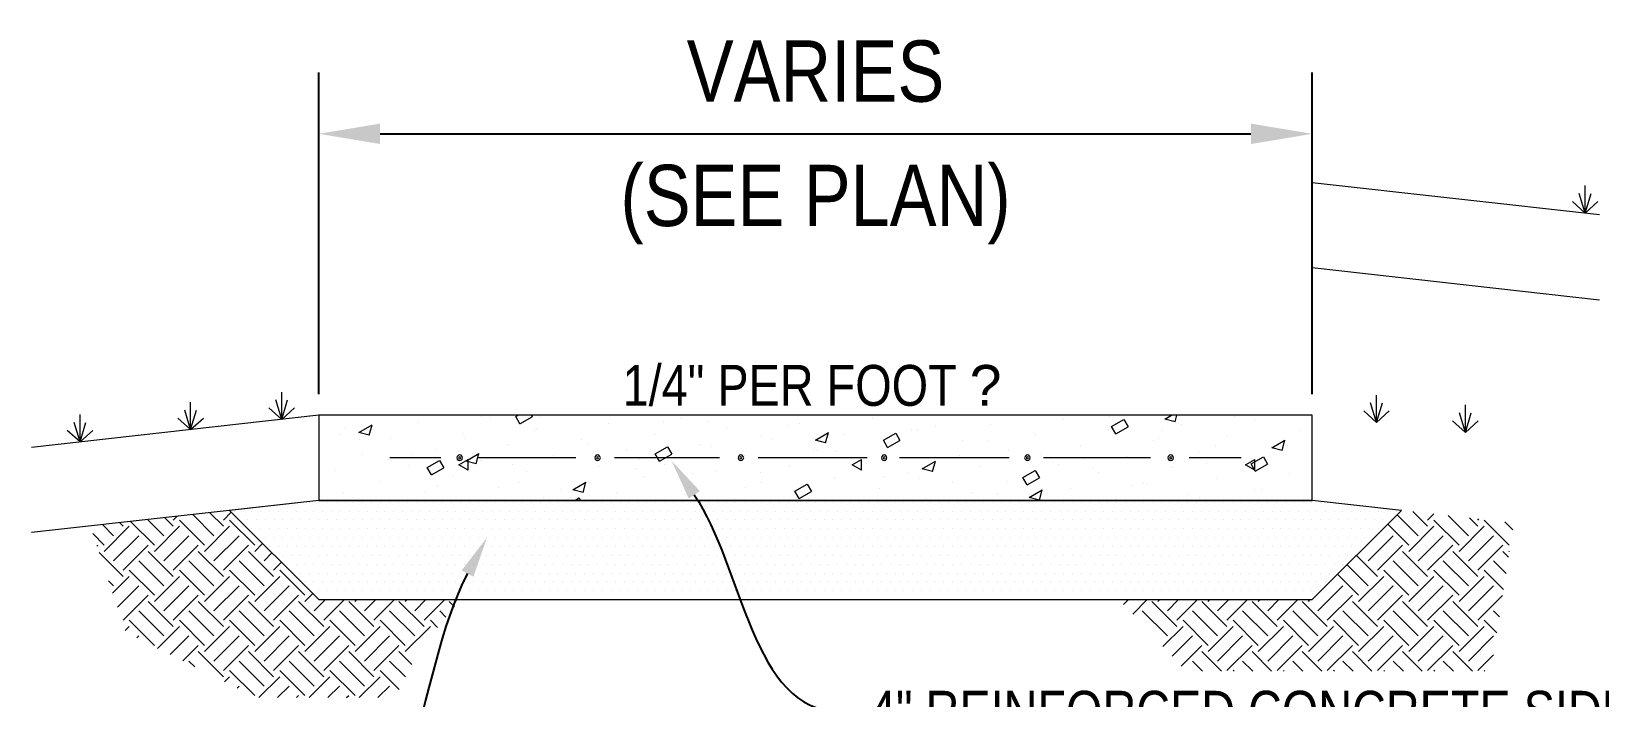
# Model space of a CAD drawing. Header units: inches. Extents: x -3859 to 7158, y 3705 to 4657.
# Drawn here: x 821.5 to 1042.5, y 3930.2 to 4024.2 of the extents above; entities that cross this region are included whole.
import ezdxf
from ezdxf import colors
from ezdxf.entities.mleader import LeaderData, LeaderLine
from ezdxf.enums import TextEntityAlignment as Align
from ezdxf.math import Vec2, Vec3

# ---------------------------------------------------------------- set-up
doc = ezdxf.new("R2010")
doc.units = ezdxf.units.IN
doc.header["$MEASUREMENT"] = 0
doc.layers.get('0').update_dxf_attribs({"lineweight": 0})
doc.layers.get('DEFPOINTS').update_dxf_attribs({"lineweight": 0})
for name, color, linetype, lineweight in [('D6', 6, 'Continuous', 0), ('Dimension', 4, 'Continuous', 0), ('Hatches', 6, 'Continuous', 0), ('Linework', 3, 'Continuous', 0), ('Text', 7, 'Continuous', 0)]:
    doc.layers.add(name, color=color, linetype=linetype, lineweight=lineweight)
doc.styles.get("Standard").update_dxf_attribs({"font": 'ARIALN.TTF'})
doc.dimstyles.get("Standard").update_dxf_attribs({"dimtxt": 0.18, "dimasz": 0.18, "dimexe": 0.18, "dimexo": 0.0625, "dimgap": 0.09, "dimtad": 1, "dimdec": 4, "dimzin": 0, "dimdsep": 46, "dimlunit": 4, "dimtxsty": 'Standard', "dimcen": 0.09, "dimadec": 0, "dimazin": 0, "dimtfac": 1, "dimtdec": 4, "dimtofl": 0, "dimtmove": 0, "dimatfit": 3, "dimfxl": 1, "dimtolj": 1, "dimtzin": 0, "dimarcsym": 0})
pattern_1 = [(45, (0, -32.8283), (0, 7.071068), [5, -5]), (45, (-1.326, -31.5025), (0, 7.071068), [5, -5]), (45, (-2.6517, -30.1766), (0, 7.071068), [5, -5]), (135, (-2.6517, -29.293), (-7.071068, 4e-16), [5, -5]), (135, (-1.326, -27.967), (-7.071068, 4e-16), [5, -5]), (135, (0, -26.641), (-7.071068, 4e-16), [5, -5])]

msp = doc.modelspace()

# ---------------------------------------------------------------- texts
at = {"layer": 'Text'}
msp.add_text('1/4" PER FOOT %%151', height=5.76, dxfattribs=at).set_placement((931.49118, 3971.36824), align=Align.CENTER)

# ---------------------------------------------------------------- blocks, each defined once
blk = doc.blocks.new('IP')
at = {"color": 0, "linetype": 'ByBlock', "lineweight": 0}
for points in [[(0.029, 0), (0.025, 0.015), (0.014, 0.026), (-0.001, 0.03), (-0.015, 0.026), (-0.026, 0.015), (-0.03, 0), (-0.026, -0.013), (-0.015, -0.024), (-0.001, -0.028), (0.014, -0.024), (0.025, -0.013), (0.029, 0), (0.029, 0)], [(0.009, 0), (0.006, 0.008), (-0.001, 0.011), (-0.007, 0.008), (-0.01, 0), (-0.007, -0.007), (-0.001, -0.009), (0.006, -0.007), (0.009, 0), (0.009, 0)]]:
    blk.add_lwpolyline(points, dxfattribs=at)
blk = doc.blocks.new('*X20')
at = {"color": 0}
for p, q in [((7.0625, -21.3125), (7.0625, -21.3125)), ((7.09375, -21.3125), (7.09375, -21.3125)), ((7.125, -21.3125), (7.125, -21.3125)), ((7.15625, -21.3125), (7.15625, -21.3125)), ((7.1875, -21.3125), (7.1875, -21.3125)), ((7.21875, -21.3125), (7.21875, -21.3125)), ((7.25, -21.3125), (7.25, -21.3125)), ((7.28125, -21.3125), (7.28125, -21.3125)), ((7.3125, -21.3125), (7.3125, -21.3125)), ((7.34375, -21.3125), (7.34375, -21.3125)), ((7.375, -21.3125), (7.375, -21.3125)), ((7.40625, -21.3125), (7.40625, -21.3125)), ((7.4375, -21.3125), (7.4375, -21.3125)), ((7.46875, -21.3125), (7.46875, -21.3125)), ((7.5, -21.3125), (7.5, -21.3125)), ((7.53125, -21.3125), (7.53125, -21.3125)), ((7.5625, -21.3125), (7.5625, -21.3125)), ((7.59375, -21.3125), (7.59375, -21.3125)), ((7.625, -21.3125), (7.625, -21.3125)), ((7.65625, -21.3125), (7.65625, -21.3125)), ((7.6875, -21.3125), (7.6875, -21.3125)), ((7.71875, -21.3125), (7.71875, -21.3125)), ((7.75, -21.3125), (7.75, -21.3125)), ((7.78125, -21.3125), (7.78125, -21.3125)), ((7.8125, -21.3125), (7.8125, -21.3125)), ((7.84375, -21.3125), (7.84375, -21.3125)), ((7.875, -21.3125), (7.875, -21.3125)), ((7.90625, -21.3125), (7.90625, -21.3125)), ((7.9375, -21.3125), (7.9375, -21.3125)), ((7.96875, -21.3125), (7.96875, -21.3125)), ((8, -21.3125), (8, -21.3125)), ((8.03125, -21.3125), (8.03125, -21.3125)), ((8.0625, -21.3125), (8.0625, -21.3125)), ((8.09375, -21.3125), (8.09375, -21.3125)), ((8.125, -21.3125), (8.125, -21.3125)), ((8.15625, -21.3125), (8.15625, -21.3125)), ((8.1875, -21.3125), (8.1875, -21.3125)), ((8.21875, -21.3125), (8.21875, -21.3125)), ((8.25, -21.3125), (8.25, -21.3125)), ((8.28125, -21.3125), (8.28125, -21.3125)), ((8.3125, -21.3125), (8.3125, -21.3125)), ((8.34375, -21.3125), (8.34375, -21.3125)), ((8.375, -21.3125), (8.375, -21.3125)), ((8.40625, -21.3125), (8.40625, -21.3125)), ((8.4375, -21.3125), (8.4375, -21.3125)), ((8.46875, -21.3125), (8.46875, -21.3125)), ((8.5, -21.3125), (8.5, -21.3125)), ((8.53125, -21.3125), (8.53125, -21.3125)), ((8.5625, -21.3125), (8.5625, -21.3125)), ((8.59375, -21.3125), (8.59375, -21.3125)), ((8.625, -21.3125), (8.625, -21.3125)), ((8.65625, -21.3125), (8.65625, -21.3125)), ((8.6875, -21.3125), (8.6875, -21.3125)), ((8.71875, -21.3125), (8.71875, -21.3125)), ((8.75, -21.3125), (8.75, -21.3125)), ((8.78125, -21.3125), (8.78125, -21.3125)), ((8.8125, -21.3125), (8.8125, -21.3125)), ((8.84375, -21.3125), (8.84375, -21.3125)), ((8.875, -21.3125), (8.875, -21.3125)), ((8.90625, -21.3125), (8.90625, -21.3125)), ((8.9375, -21.3125), (8.9375, -21.3125)), ((8.96875, -21.3125), (8.96875, -21.3125)), ((9, -21.3125), (9, -21.3125)), ((9.03125, -21.3125), (9.03125, -21.3125)), ((9.0625, -21.3125), (9.0625, -21.3125)), ((9.09375, -21.3125), (9.09375, -21.3125)), ((9.125, -21.3125), (9.125, -21.3125)), ((9.15625, -21.3125), (9.15625, -21.3125)), ((9.1875, -21.3125), (9.1875, -21.3125)), ((9.21875, -21.3125), (9.21875, -21.3125)), ((9.25, -21.3125), (9.25, -21.3125)), ((9.28125, -21.3125), (9.28125, -21.3125)), ((9.3125, -21.3125), (9.3125, -21.3125)), ((9.34375, -21.3125), (9.34375, -21.3125)), ((9.375, -21.3125), (9.375, -21.3125)), ((9.40625, -21.3125), (9.40625, -21.3125)), ((9.4375, -21.3125), (9.4375, -21.3125)), ((9.46875, -21.3125), (9.46875, -21.3125)), ((9.5, -21.3125), (9.5, -21.3125)), ((9.53125, -21.3125), (9.53125, -21.3125)), ((9.5625, -21.3125), (9.5625, -21.3125)), ((9.59375, -21.3125), (9.59375, -21.3125)), ((9.625, -21.3125), (9.625, -21.3125)), ((9.65625, -21.3125), (9.65625, -21.3125)), ((9.6875, -21.3125), (9.6875, -21.3125)), ((9.71875, -21.3125), (9.71875, -21.3125)), ((9.75, -21.3125), (9.75, -21.3125)), ((9.78125, -21.3125), (9.78125, -21.3125)), ((9.8125, -21.3125), (9.8125, -21.3125)), ((9.84375, -21.3125), (9.84375, -21.3125)), ((9.875, -21.3125), (9.875, -21.3125)), ((9.90625, -21.3125), (9.90625, -21.3125)), ((9.9375, -21.3125), (9.9375, -21.3125)), ((9.96875, -21.3125), (9.96875, -21.3125)), ((10, -21.3125), (10, -21.3125)), ((10.03125, -21.3125), (10.03125, -21.3125)), ((10.0625, -21.3125), (10.0625, -21.3125)), ((10.09375, -21.3125), (10.09375, -21.3125)), ((10.125, -21.3125), (10.125, -21.3125)), ((10.15625, -21.3125), (10.15625, -21.3125)), ((10.1875, -21.3125), (10.1875, -21.3125)), ((10.21875, -21.3125), (10.21875, -21.3125)), ((10.25, -21.3125), (10.25, -21.3125)), ((10.28125, -21.3125), (10.28125, -21.3125)), ((10.3125, -21.3125), (10.3125, -21.3125)), ((10.34375, -21.3125), (10.34375, -21.3125)), ((10.375, -21.3125), (10.375, -21.3125)), ((10.40625, -21.3125), (10.40625, -21.3125)), ((10.4375, -21.3125), (10.4375, -21.3125)), ((10.46875, -21.3125), (10.46875, -21.3125)), ((10.5, -21.3125), (10.5, -21.3125)), ((10.53125, -21.3125), (10.53125, -21.3125)), ((10.5625, -21.3125), (10.5625, -21.3125)), ((10.59375, -21.3125), (10.59375, -21.3125)), ((10.625, -21.3125), (10.625, -21.3125)), ((6.796875, -21.34375), (6.796875, -21.34375)), ((6.828125, -21.34375), (6.828125, -21.34375)), ((6.84375, -21.375), (6.84375, -21.375)), ((6.859375, -21.34375), (6.859375, -21.34375)), ((6.875, -21.375), (6.875, -21.375)), ((6.890625, -21.34375), (6.890625, -21.34375)), ((6.90625, -21.375), (6.90625, -21.375)), ((6.921875, -21.34375), (6.921875, -21.34375)), ((6.9375, -21.375), (6.9375, -21.375)), ((6.953125, -21.34375), (6.953125, -21.34375)), ((6.96875, -21.375), (6.96875, -21.375)), ((6.984375, -21.34375), (6.984375, -21.34375)), ((7, -21.375), (7, -21.375)), ((7.015625, -21.34375), (7.015625, -21.34375)), ((7.03125, -21.375), (7.03125, -21.375)), ((7.046875, -21.34375), (7.046875, -21.34375)), ((7.0625, -21.375), (7.0625, -21.375)), ((7.078125, -21.34375), (7.078125, -21.34375)), ((7.09375, -21.375), (7.09375, -21.375)), ((7.109375, -21.34375), (7.109375, -21.34375)), ((7.125, -21.375), (7.125, -21.375)), ((7.140625, -21.34375), (7.140625, -21.34375)), ((7.15625, -21.375), (7.15625, -21.375)), ((7.171875, -21.34375), (7.171875, -21.34375)), ((7.1875, -21.375), (7.1875, -21.375)), ((7.203125, -21.34375), (7.203125, -21.34375)), ((7.21875, -21.375), (7.21875, -21.375)), ((7.234375, -21.34375), (7.234375, -21.34375)), ((7.25, -21.375), (7.25, -21.375)), ((7.265625, -21.34375), (7.265625, -21.34375)), ((7.28125, -21.375), (7.28125, -21.375)), ((7.296875, -21.34375), (7.296875, -21.34375)), ((7.3125, -21.375), (7.3125, -21.375)), ((7.328125, -21.34375), (7.328125, -21.34375)), ((7.34375, -21.375), (7.34375, -21.375)), ((7.359375, -21.34375), (7.359375, -21.34375)), ((7.375, -21.375), (7.375, -21.375)), ((7.390625, -21.34375), (7.390625, -21.34375)), ((7.40625, -21.375), (7.40625, -21.375)), ((7.421875, -21.34375), (7.421875, -21.34375)), ((7.4375, -21.375), (7.4375, -21.375)), ((7.453125, -21.34375), (7.453125, -21.34375)), ((7.46875, -21.375), (7.46875, -21.375)), ((7.484375, -21.34375), (7.484375, -21.34375)), ((7.5, -21.375), (7.5, -21.375)), ((7.515625, -21.34375), (7.515625, -21.34375)), ((7.53125, -21.375), (7.53125, -21.375)), ((7.546875, -21.34375), (7.546875, -21.34375)), ((7.5625, -21.375), (7.5625, -21.375)), ((7.578125, -21.34375), (7.578125, -21.34375)), ((7.59375, -21.375), (7.59375, -21.375)), ((7.609375, -21.34375), (7.609375, -21.34375)), ((7.625, -21.375), (7.625, -21.375)), ((7.640625, -21.34375), (7.640625, -21.34375)), ((7.65625, -21.375), (7.65625, -21.375)), ((7.671875, -21.34375), (7.671875, -21.34375)), ((7.6875, -21.375), (7.6875, -21.375)), ((7.703125, -21.34375), (7.703125, -21.34375)), ((7.71875, -21.375), (7.71875, -21.375)), ((7.734375, -21.34375), (7.734375, -21.34375)), ((7.75, -21.375), (7.75, -21.375)), ((7.765625, -21.34375), (7.765625, -21.34375)), ((7.78125, -21.375), (7.78125, -21.375)), ((7.796875, -21.34375), (7.796875, -21.34375)), ((7.8125, -21.375), (7.8125, -21.375)), ((7.828125, -21.34375), (7.828125, -21.34375)), ((7.84375, -21.375), (7.84375, -21.375)), ((7.859375, -21.34375), (7.859375, -21.34375)), ((7.875, -21.375), (7.875, -21.375)), ((7.890625, -21.34375), (7.890625, -21.34375)), ((7.90625, -21.375), (7.90625, -21.375)), ((7.921875, -21.34375), (7.921875, -21.34375)), ((7.9375, -21.375), (7.9375, -21.375)), ((7.953125, -21.34375), (7.953125, -21.34375)), ((7.96875, -21.375), (7.96875, -21.375)), ((7.984375, -21.34375), (7.984375, -21.34375)), ((8, -21.375), (8, -21.375)), ((8.015625, -21.34375), (8.015625, -21.34375)), ((8.03125, -21.375), (8.03125, -21.375)), ((8.046875, -21.34375), (8.046875, -21.34375)), ((8.0625, -21.375), (8.0625, -21.375)), ((8.078125, -21.34375), (8.078125, -21.34375)), ((8.09375, -21.375), (8.09375, -21.375)), ((8.109375, -21.34375), (8.109375, -21.34375)), ((8.125, -21.375), (8.125, -21.375)), ((8.140625, -21.34375), (8.140625, -21.34375)), ((8.15625, -21.375), (8.15625, -21.375)), ((8.171875, -21.34375), (8.171875, -21.34375)), ((8.1875, -21.375), (8.1875, -21.375)), ((8.203125, -21.34375), (8.203125, -21.34375)), ((8.21875, -21.375), (8.21875, -21.375)), ((8.234375, -21.34375), (8.234375, -21.34375)), ((8.25, -21.375), (8.25, -21.375)), ((8.265625, -21.34375), (8.265625, -21.34375)), ((8.28125, -21.375), (8.28125, -21.375)), ((8.296875, -21.34375), (8.296875, -21.34375)), ((8.3125, -21.375), (8.3125, -21.375)), ((8.328125, -21.34375), (8.328125, -21.34375)), ((8.34375, -21.375), (8.34375, -21.375)), ((8.359375, -21.34375), (8.359375, -21.34375)), ((8.375, -21.375), (8.375, -21.375)), ((8.390625, -21.34375), (8.390625, -21.34375)), ((8.40625, -21.375), (8.40625, -21.375)), ((8.421875, -21.34375), (8.421875, -21.34375)), ((8.4375, -21.375), (8.4375, -21.375)), ((8.453125, -21.34375), (8.453125, -21.34375)), ((8.46875, -21.375), (8.46875, -21.375)), ((8.484375, -21.34375), (8.484375, -21.34375)), ((8.5, -21.375), (8.5, -21.375)), ((8.515625, -21.34375), (8.515625, -21.34375)), ((8.53125, -21.375), (8.53125, -21.375)), ((8.546875, -21.34375), (8.546875, -21.34375)), ((8.5625, -21.375), (8.5625, -21.375)), ((8.578125, -21.34375), (8.578125, -21.34375)), ((8.59375, -21.375), (8.59375, -21.375)), ((8.609375, -21.34375), (8.609375, -21.34375)), ((8.625, -21.375), (8.625, -21.375)), ((8.640625, -21.34375), (8.640625, -21.34375)), ((8.65625, -21.375), (8.65625, -21.375)), ((8.671875, -21.34375), (8.671875, -21.34375)), ((8.6875, -21.375), (8.6875, -21.375)), ((8.703125, -21.34375), (8.703125, -21.34375)), ((8.71875, -21.375), (8.71875, -21.375)), ((8.734375, -21.34375), (8.734375, -21.34375)), ((8.75, -21.375), (8.75, -21.375)), ((8.765625, -21.34375), (8.765625, -21.34375)), ((8.78125, -21.375), (8.78125, -21.375)), ((8.796875, -21.34375), (8.796875, -21.34375)), ((8.8125, -21.375), (8.8125, -21.375)), ((8.828125, -21.34375), (8.828125, -21.34375)), ((8.84375, -21.375), (8.84375, -21.375)), ((8.859375, -21.34375), (8.859375, -21.34375)), ((8.875, -21.375), (8.875, -21.375)), ((8.890625, -21.34375), (8.890625, -21.34375)), ((8.90625, -21.375), (8.90625, -21.375)), ((8.921875, -21.34375), (8.921875, -21.34375)), ((8.9375, -21.375), (8.9375, -21.375)), ((8.953125, -21.34375), (8.953125, -21.34375)), ((8.96875, -21.375), (8.96875, -21.375)), ((8.984375, -21.34375), (8.984375, -21.34375)), ((9, -21.375), (9, -21.375)), ((9.015625, -21.34375), (9.015625, -21.34375)), ((9.03125, -21.375), (9.03125, -21.375)), ((9.046875, -21.34375), (9.046875, -21.34375)), ((9.0625, -21.375), (9.0625, -21.375)), ((9.078125, -21.34375), (9.078125, -21.34375)), ((9.09375, -21.375), (9.09375, -21.375)), ((9.109375, -21.34375), (9.109375, -21.34375)), ((9.125, -21.375), (9.125, -21.375)), ((9.140625, -21.34375), (9.140625, -21.34375)), ((9.15625, -21.375), (9.15625, -21.375)), ((9.171875, -21.34375), (9.171875, -21.34375)), ((9.1875, -21.375), (9.1875, -21.375)), ((9.203125, -21.34375), (9.203125, -21.34375)), ((9.21875, -21.375), (9.21875, -21.375)), ((9.234375, -21.34375), (9.234375, -21.34375)), ((9.25, -21.375), (9.25, -21.375)), ((9.265625, -21.34375), (9.265625, -21.34375)), ((9.28125, -21.375), (9.28125, -21.375)), ((9.296875, -21.34375), (9.296875, -21.34375)), ((9.3125, -21.375), (9.3125, -21.375)), ((9.328125, -21.34375), (9.328125, -21.34375)), ((9.34375, -21.375), (9.34375, -21.375)), ((9.359375, -21.34375), (9.359375, -21.34375)), ((9.375, -21.375), (9.375, -21.375)), ((9.390625, -21.34375), (9.390625, -21.34375)), ((9.40625, -21.375), (9.40625, -21.375)), ((9.421875, -21.34375), (9.421875, -21.34375)), ((9.4375, -21.375), (9.4375, -21.375)), ((9.453125, -21.34375), (9.453125, -21.34375)), ((9.46875, -21.375), (9.46875, -21.375)), ((9.484375, -21.34375), (9.484375, -21.34375)), ((9.5, -21.375), (9.5, -21.375)), ((9.515625, -21.34375), (9.515625, -21.34375)), ((9.53125, -21.375), (9.53125, -21.375)), ((9.546875, -21.34375), (9.546875, -21.34375)), ((9.5625, -21.375), (9.5625, -21.375)), ((9.578125, -21.34375), (9.578125, -21.34375)), ((9.59375, -21.375), (9.59375, -21.375)), ((9.609375, -21.34375), (9.609375, -21.34375)), ((9.625, -21.375), (9.625, -21.375)), ((9.640625, -21.34375), (9.640625, -21.34375)), ((9.65625, -21.375), (9.65625, -21.375)), ((9.671875, -21.34375), (9.671875, -21.34375)), ((9.6875, -21.375), (9.6875, -21.375)), ((9.703125, -21.34375), (9.703125, -21.34375)), ((9.71875, -21.375), (9.71875, -21.375)), ((9.734375, -21.34375), (9.734375, -21.34375)), ((9.75, -21.375), (9.75, -21.375)), ((9.765625, -21.34375), (9.765625, -21.34375)), ((9.78125, -21.375), (9.78125, -21.375)), ((9.796875, -21.34375), (9.796875, -21.34375)), ((9.8125, -21.375), (9.8125, -21.375)), ((9.828125, -21.34375), (9.828125, -21.34375)), ((9.84375, -21.375), (9.84375, -21.375)), ((9.859375, -21.34375), (9.859375, -21.34375)), ((9.875, -21.375), (9.875, -21.375)), ((9.890625, -21.34375), (9.890625, -21.34375)), ((9.90625, -21.375), (9.90625, -21.375)), ((9.921875, -21.34375), (9.921875, -21.34375)), ((9.9375, -21.375), (9.9375, -21.375)), ((9.953125, -21.34375), (9.953125, -21.34375)), ((9.96875, -21.375), (9.96875, -21.375)), ((9.984375, -21.34375), (9.984375, -21.34375)), ((10, -21.375), (10, -21.375)), ((10.015625, -21.34375), (10.015625, -21.34375)), ((10.03125, -21.375), (10.03125, -21.375)), ((10.046875, -21.34375), (10.046875, -21.34375)), ((10.0625, -21.375), (10.0625, -21.375)), ((10.078125, -21.34375), (10.078125, -21.34375)), ((10.09375, -21.375), (10.09375, -21.375)), ((10.109375, -21.34375), (10.109375, -21.34375)), ((10.125, -21.375), (10.125, -21.375)), ((10.140625, -21.34375), (10.140625, -21.34375)), ((10.15625, -21.375), (10.15625, -21.375)), ((10.171875, -21.34375), (10.171875, -21.34375)), ((10.1875, -21.375), (10.1875, -21.375)), ((10.203125, -21.34375), (10.203125, -21.34375)), ((10.21875, -21.375), (10.21875, -21.375)), ((10.234375, -21.34375), (10.234375, -21.34375)), ((10.25, -21.375), (10.25, -21.375)), ((10.265625, -21.34375), (10.265625, -21.34375)), ((10.28125, -21.375), (10.28125, -21.375)), ((10.296875, -21.34375), (10.296875, -21.34375)), ((10.3125, -21.375), (10.3125, -21.375)), ((10.328125, -21.34375), (10.328125, -21.34375)), ((10.34375, -21.375), (10.34375, -21.375)), ((10.359375, -21.34375), (10.359375, -21.34375)), ((10.375, -21.375), (10.375, -21.375)), ((10.390625, -21.34375), (10.390625, -21.34375)), ((10.40625, -21.375), (10.40625, -21.375)), ((10.421875, -21.34375), (10.421875, -21.34375)), ((10.4375, -21.375), (10.4375, -21.375)), ((10.453125, -21.34375), (10.453125, -21.34375)), ((10.46875, -21.375), (10.46875, -21.375)), ((10.484375, -21.34375), (10.484375, -21.34375)), ((10.5, -21.375), (10.5, -21.375)), ((10.515625, -21.34375), (10.515625, -21.34375)), ((10.53125, -21.375), (10.53125, -21.375)), ((10.546875, -21.34375), (10.546875, -21.34375)), ((10.5625, -21.375), (10.5625, -21.375)), ((10.578125, -21.34375), (10.578125, -21.34375)), ((10.59375, -21.375), (10.59375, -21.375)), ((10.609375, -21.34375), (10.609375, -21.34375)), ((10.625, -21.375), (10.625, -21.375)), ((10.640625, -21.34375), (10.640625, -21.34375)), ((10.65625, -21.375), (10.65625, -21.375)), ((10.671875, -21.34375), (10.671875, -21.34375)), ((10.6875, -21.375), (10.6875, -21.375)), ((10.703125, -21.34375), (10.703125, -21.34375)), ((10.71875, -21.375), (10.71875, -21.375)), ((10.734375, -21.34375), (10.734375, -21.34375)), ((10.75, -21.375), (10.75, -21.375)), ((10.765625, -21.34375), (10.765625, -21.34375)), ((10.78125, -21.375), (10.78125, -21.375)), ((10.796875, -21.34375), (10.796875, -21.34375)), ((10.8125, -21.375), (10.8125, -21.375)), ((10.828125, -21.34375), (10.828125, -21.34375)), ((10.84375, -21.375), (10.84375, -21.375)), ((10.859375, -21.34375), (10.859375, -21.34375)), ((10.875, -21.375), (10.875, -21.375)), ((10.890625, -21.34375), (10.890625, -21.34375)), ((6.859375, -21.40625), (6.859375, -21.40625)), ((6.890625, -21.40625), (6.890625, -21.40625)), ((6.921875, -21.40625), (6.921875, -21.40625)), ((6.953125, -21.40625), (6.953125, -21.40625)), ((6.984375, -21.40625), (6.984375, -21.40625)), ((7.015625, -21.40625), (7.015625, -21.40625)), ((7.046875, -21.40625), (7.046875, -21.40625)), ((7.078125, -21.40625), (7.078125, -21.40625)), ((7.109375, -21.40625), (7.109375, -21.40625)), ((7.140625, -21.40625), (7.140625, -21.40625)), ((7.171875, -21.40625), (7.171875, -21.40625)), ((7.203125, -21.40625), (7.203125, -21.40625)), ((7.234375, -21.40625), (7.234375, -21.40625)), ((7.265625, -21.40625), (7.265625, -21.40625)), ((7.296875, -21.40625), (7.296875, -21.40625)), ((7.328125, -21.40625), (7.328125, -21.40625)), ((7.359375, -21.40625), (7.359375, -21.40625)), ((7.390625, -21.40625), (7.390625, -21.40625)), ((7.421875, -21.40625), (7.421875, -21.40625)), ((7.453125, -21.40625), (7.453125, -21.40625)), ((7.484375, -21.40625), (7.484375, -21.40625)), ((7.515625, -21.40625), (7.515625, -21.40625)), ((7.546875, -21.40625), (7.546875, -21.40625)), ((7.578125, -21.40625), (7.578125, -21.40625)), ((7.609375, -21.40625), (7.609375, -21.40625)), ((7.640625, -21.40625), (7.640625, -21.40625)), ((7.671875, -21.40625), (7.671875, -21.40625)), ((7.703125, -21.40625), (7.703125, -21.40625)), ((7.734375, -21.40625), (7.734375, -21.40625)), ((7.765625, -21.40625), (7.765625, -21.40625)), ((7.796875, -21.40625), (7.796875, -21.40625)), ((7.828125, -21.40625), (7.828125, -21.40625)), ((7.859375, -21.40625), (7.859375, -21.40625)), ((7.890625, -21.40625), (7.890625, -21.40625)), ((7.921875, -21.40625), (7.921875, -21.40625)), ((7.953125, -21.40625), (7.953125, -21.40625)), ((7.984375, -21.40625), (7.984375, -21.40625)), ((8.015625, -21.40625), (8.015625, -21.40625)), ((8.046875, -21.40625), (8.046875, -21.40625)), ((8.078125, -21.40625), (8.078125, -21.40625)), ((8.109375, -21.40625), (8.109375, -21.40625)), ((8.140625, -21.40625), (8.140625, -21.40625)), ((8.171875, -21.40625), (8.171875, -21.40625)), ((8.203125, -21.40625), (8.203125, -21.40625)), ((8.234375, -21.40625), (8.234375, -21.40625)), ((8.265625, -21.40625), (8.265625, -21.40625)), ((8.296875, -21.40625), (8.296875, -21.40625)), ((8.328125, -21.40625), (8.328125, -21.40625)), ((8.359375, -21.40625), (8.359375, -21.40625)), ((8.390625, -21.40625), (8.390625, -21.40625)), ((8.421875, -21.40625), (8.421875, -21.40625)), ((8.453125, -21.40625), (8.453125, -21.40625)), ((8.484375, -21.40625), (8.484375, -21.40625)), ((8.515625, -21.40625), (8.515625, -21.40625)), ((8.546875, -21.40625), (8.546875, -21.40625)), ((8.578125, -21.40625), (8.578125, -21.40625)), ((8.609375, -21.40625), (8.609375, -21.40625)), ((8.640625, -21.40625), (8.640625, -21.40625)), ((8.671875, -21.40625), (8.671875, -21.40625)), ((8.703125, -21.40625), (8.703125, -21.40625)), ((8.734375, -21.40625), (8.734375, -21.40625)), ((8.765625, -21.40625), (8.765625, -21.40625)), ((8.796875, -21.40625), (8.796875, -21.40625)), ((8.828125, -21.40625), (8.828125, -21.40625)), ((8.859375, -21.40625), (8.859375, -21.40625)), ((8.890625, -21.40625), (8.890625, -21.40625)), ((8.921875, -21.40625), (8.921875, -21.40625)), ((8.953125, -21.40625), (8.953125, -21.40625)), ((8.984375, -21.40625), (8.984375, -21.40625)), ((9.015625, -21.40625), (9.015625, -21.40625)), ((9.046875, -21.40625), (9.046875, -21.40625)), ((9.078125, -21.40625), (9.078125, -21.40625)), ((9.109375, -21.40625), (9.109375, -21.40625)), ((9.140625, -21.40625), (9.140625, -21.40625)), ((9.171875, -21.40625), (9.171875, -21.40625)), ((9.203125, -21.40625), (9.203125, -21.40625)), ((9.234375, -21.40625), (9.234375, -21.40625)), ((9.265625, -21.40625), (9.265625, -21.40625)), ((9.296875, -21.40625), (9.296875, -21.40625)), ((9.328125, -21.40625), (9.328125, -21.40625)), ((9.359375, -21.40625), (9.359375, -21.40625)), ((9.390625, -21.40625), (9.390625, -21.40625)), ((9.421875, -21.40625), (9.421875, -21.40625)), ((9.453125, -21.40625), (9.453125, -21.40625)), ((9.484375, -21.40625), (9.484375, -21.40625)), ((9.515625, -21.40625), (9.515625, -21.40625)), ((9.546875, -21.40625), (9.546875, -21.40625)), ((9.578125, -21.40625), (9.578125, -21.40625)), ((9.609375, -21.40625), (9.609375, -21.40625)), ((9.640625, -21.40625), (9.640625, -21.40625)), ((9.671875, -21.40625), (9.671875, -21.40625)), ((9.703125, -21.40625), (9.703125, -21.40625)), ((9.734375, -21.40625), (9.734375, -21.40625)), ((9.765625, -21.40625), (9.765625, -21.40625)), ((9.796875, -21.40625), (9.796875, -21.40625)), ((9.828125, -21.40625), (9.828125, -21.40625)), ((9.859375, -21.40625), (9.859375, -21.40625)), ((9.890625, -21.40625), (9.890625, -21.40625)), ((9.921875, -21.40625), (9.921875, -21.40625)), ((9.953125, -21.40625), (9.953125, -21.40625)), ((9.984375, -21.40625), (9.984375, -21.40625)), ((10.015625, -21.40625), (10.015625, -21.40625)), ((10.046875, -21.40625), (10.046875, -21.40625)), ((10.078125, -21.40625), (10.078125, -21.40625)), ((10.109375, -21.40625), (10.109375, -21.40625)), ((10.140625, -21.40625), (10.140625, -21.40625)), ((10.171875, -21.40625), (10.171875, -21.40625)), ((10.203125, -21.40625), (10.203125, -21.40625)), ((10.234375, -21.40625), (10.234375, -21.40625)), ((10.265625, -21.40625), (10.265625, -21.40625)), ((10.296875, -21.40625), (10.296875, -21.40625)), ((10.328125, -21.40625), (10.328125, -21.40625)), ((10.359375, -21.40625), (10.359375, -21.40625)), ((10.390625, -21.40625), (10.390625, -21.40625)), ((10.421875, -21.40625), (10.421875, -21.40625)), ((10.453125, -21.40625), (10.453125, -21.40625)), ((10.484375, -21.40625), (10.484375, -21.40625)), ((10.515625, -21.40625), (10.515625, -21.40625)), ((10.546875, -21.40625), (10.546875, -21.40625)), ((10.578125, -21.40625), (10.578125, -21.40625)), ((10.609375, -21.40625), (10.609375, -21.40625)), ((10.640625, -21.40625), (10.640625, -21.40625)), ((10.671875, -21.40625), (10.671875, -21.40625)), ((10.703125, -21.40625), (10.703125, -21.40625)), ((10.734375, -21.40625), (10.734375, -21.40625)), ((10.765625, -21.40625), (10.765625, -21.40625)), ((10.796875, -21.40625), (10.796875, -21.40625)), ((10.828125, -21.40625), (10.828125, -21.40625)), ((6.90625, -21.4375), (6.90625, -21.4375)), ((6.921875, -21.46875), (6.921875, -21.46875)), ((6.9375, -21.4375), (6.9375, -21.4375)), ((6.953125, -21.46875), (6.953125, -21.46875)), ((6.96875, -21.4375), (6.96875, -21.4375)), ((6.984375, -21.46875), (6.984375, -21.46875)), ((7, -21.4375), (7, -21.4375)), ((7.015625, -21.46875), (7.015625, -21.46875)), ((7.03125, -21.4375), (7.03125, -21.4375)), ((7.046875, -21.46875), (7.046875, -21.46875)), ((7.0625, -21.4375), (7.0625, -21.4375)), ((7.078125, -21.46875), (7.078125, -21.46875)), ((7.09375, -21.4375), (7.09375, -21.4375)), ((7.109375, -21.46875), (7.109375, -21.46875)), ((7.125, -21.4375), (7.125, -21.4375)), ((7.140625, -21.46875), (7.140625, -21.46875)), ((7.15625, -21.4375), (7.15625, -21.4375)), ((7.171875, -21.46875), (7.171875, -21.46875)), ((7.1875, -21.4375), (7.1875, -21.4375)), ((7.203125, -21.46875), (7.203125, -21.46875)), ((7.21875, -21.4375), (7.21875, -21.4375)), ((7.234375, -21.46875), (7.234375, -21.46875)), ((7.25, -21.4375), (7.25, -21.4375)), ((7.265625, -21.46875), (7.265625, -21.46875)), ((7.28125, -21.4375), (7.28125, -21.4375)), ((7.296875, -21.46875), (7.296875, -21.46875)), ((7.3125, -21.4375), (7.3125, -21.4375)), ((7.328125, -21.46875), (7.328125, -21.46875)), ((7.34375, -21.4375), (7.34375, -21.4375)), ((7.359375, -21.46875), (7.359375, -21.46875)), ((7.375, -21.4375), (7.375, -21.4375)), ((7.390625, -21.46875), (7.390625, -21.46875)), ((7.40625, -21.4375), (7.40625, -21.4375)), ((7.421875, -21.46875), (7.421875, -21.46875)), ((7.4375, -21.4375), (7.4375, -21.4375)), ((7.453125, -21.46875), (7.453125, -21.46875)), ((7.46875, -21.4375), (7.46875, -21.4375)), ((7.484375, -21.46875), (7.484375, -21.46875)), ((7.5, -21.4375), (7.5, -21.4375)), ((7.515625, -21.46875), (7.515625, -21.46875)), ((7.53125, -21.4375), (7.53125, -21.4375)), ((7.546875, -21.46875), (7.546875, -21.46875)), ((7.5625, -21.4375), (7.5625, -21.4375)), ((7.578125, -21.46875), (7.578125, -21.46875)), ((7.59375, -21.4375), (7.59375, -21.4375)), ((7.609375, -21.46875), (7.609375, -21.46875)), ((7.625, -21.4375), (7.625, -21.4375)), ((7.640625, -21.46875), (7.640625, -21.46875)), ((7.65625, -21.4375), (7.65625, -21.4375)), ((7.671875, -21.46875), (7.671875, -21.46875)), ((7.6875, -21.4375), (7.6875, -21.4375)), ((7.703125, -21.46875), (7.703125, -21.46875)), ((7.71875, -21.4375), (7.71875, -21.4375)), ((7.734375, -21.46875), (7.734375, -21.46875)), ((7.75, -21.4375), (7.75, -21.4375)), ((7.765625, -21.46875), (7.765625, -21.46875)), ((7.78125, -21.4375), (7.78125, -21.4375)), ((7.796875, -21.46875), (7.796875, -21.46875)), ((7.8125, -21.4375), (7.8125, -21.4375)), ((7.828125, -21.46875), (7.828125, -21.46875)), ((7.84375, -21.4375), (7.84375, -21.4375)), ((7.859375, -21.46875), (7.859375, -21.46875)), ((7.875, -21.4375), (7.875, -21.4375)), ((7.890625, -21.46875), (7.890625, -21.46875)), ((7.90625, -21.4375), (7.90625, -21.4375)), ((7.921875, -21.46875), (7.921875, -21.46875)), ((7.9375, -21.4375), (7.9375, -21.4375)), ((7.953125, -21.46875), (7.953125, -21.46875)), ((7.96875, -21.4375), (7.96875, -21.4375)), ((7.984375, -21.46875), (7.984375, -21.46875)), ((8, -21.4375), (8, -21.4375)), ((8.015625, -21.46875), (8.015625, -21.46875)), ((8.03125, -21.4375), (8.03125, -21.4375)), ((8.046875, -21.46875), (8.046875, -21.46875)), ((8.0625, -21.4375), (8.0625, -21.4375)), ((8.078125, -21.46875), (8.078125, -21.46875)), ((8.09375, -21.4375), (8.09375, -21.4375)), ((8.109375, -21.46875), (8.109375, -21.46875)), ((8.125, -21.4375), (8.125, -21.4375)), ((8.140625, -21.46875), (8.140625, -21.46875)), ((8.15625, -21.4375), (8.15625, -21.4375)), ((8.171875, -21.46875), (8.171875, -21.46875)), ((8.1875, -21.4375), (8.1875, -21.4375)), ((8.203125, -21.46875), (8.203125, -21.46875)), ((8.21875, -21.4375), (8.21875, -21.4375)), ((8.234375, -21.46875), (8.234375, -21.46875)), ((8.25, -21.4375), (8.25, -21.4375)), ((8.265625, -21.46875), (8.265625, -21.46875)), ((8.28125, -21.4375), (8.28125, -21.4375)), ((8.296875, -21.46875), (8.296875, -21.46875)), ((8.3125, -21.4375), (8.3125, -21.4375)), ((8.328125, -21.46875), (8.328125, -21.46875)), ((8.34375, -21.4375), (8.34375, -21.4375)), ((8.359375, -21.46875), (8.359375, -21.46875)), ((8.375, -21.4375), (8.375, -21.4375)), ((8.390625, -21.46875), (8.390625, -21.46875)), ((8.40625, -21.4375), (8.40625, -21.4375)), ((8.421875, -21.46875), (8.421875, -21.46875)), ((8.4375, -21.4375), (8.4375, -21.4375)), ((8.453125, -21.46875), (8.453125, -21.46875)), ((8.46875, -21.4375), (8.46875, -21.4375)), ((8.484375, -21.46875), (8.484375, -21.46875)), ((8.5, -21.4375), (8.5, -21.4375)), ((8.515625, -21.46875), (8.515625, -21.46875)), ((8.53125, -21.4375), (8.53125, -21.4375)), ((8.546875, -21.46875), (8.546875, -21.46875)), ((8.5625, -21.4375), (8.5625, -21.4375)), ((8.578125, -21.46875), (8.578125, -21.46875)), ((8.59375, -21.4375), (8.59375, -21.4375)), ((8.609375, -21.46875), (8.609375, -21.46875)), ((8.625, -21.4375), (8.625, -21.4375)), ((8.640625, -21.46875), (8.640625, -21.46875)), ((8.65625, -21.4375), (8.65625, -21.4375)), ((8.671875, -21.46875), (8.671875, -21.46875)), ((8.6875, -21.4375), (8.6875, -21.4375)), ((8.703125, -21.46875), (8.703125, -21.46875)), ((8.71875, -21.4375), (8.71875, -21.4375)), ((8.734375, -21.46875), (8.734375, -21.46875)), ((8.75, -21.4375), (8.75, -21.4375)), ((8.765625, -21.46875), (8.765625, -21.46875)), ((8.78125, -21.4375), (8.78125, -21.4375)), ((8.796875, -21.46875), (8.796875, -21.46875)), ((8.8125, -21.4375), (8.8125, -21.4375)), ((8.828125, -21.46875), (8.828125, -21.46875)), ((8.84375, -21.4375), (8.84375, -21.4375)), ((8.859375, -21.46875), (8.859375, -21.46875)), ((8.875, -21.4375), (8.875, -21.4375)), ((8.890625, -21.46875), (8.890625, -21.46875)), ((8.90625, -21.4375), (8.90625, -21.4375)), ((8.921875, -21.46875), (8.921875, -21.46875)), ((8.9375, -21.4375), (8.9375, -21.4375)), ((8.953125, -21.46875), (8.953125, -21.46875)), ((8.96875, -21.4375), (8.96875, -21.4375)), ((8.984375, -21.46875), (8.984375, -21.46875)), ((9, -21.4375), (9, -21.4375)), ((9.015625, -21.46875), (9.015625, -21.46875)), ((9.03125, -21.4375), (9.03125, -21.4375)), ((9.046875, -21.46875), (9.046875, -21.46875)), ((9.0625, -21.4375), (9.0625, -21.4375)), ((9.078125, -21.46875), (9.078125, -21.46875)), ((9.09375, -21.4375), (9.09375, -21.4375)), ((9.109375, -21.46875), (9.109375, -21.46875)), ((9.125, -21.4375), (9.125, -21.4375)), ((9.140625, -21.46875), (9.140625, -21.46875)), ((9.15625, -21.4375), (9.15625, -21.4375)), ((9.171875, -21.46875), (9.171875, -21.46875)), ((9.1875, -21.4375), (9.1875, -21.4375)), ((9.203125, -21.46875), (9.203125, -21.46875)), ((9.21875, -21.4375), (9.21875, -21.4375)), ((9.234375, -21.46875), (9.234375, -21.46875)), ((9.25, -21.4375), (9.25, -21.4375)), ((9.265625, -21.46875), (9.265625, -21.46875)), ((9.28125, -21.4375), (9.28125, -21.4375)), ((9.296875, -21.46875), (9.296875, -21.46875)), ((9.3125, -21.4375), (9.3125, -21.4375)), ((9.328125, -21.46875), (9.328125, -21.46875)), ((9.34375, -21.4375), (9.34375, -21.4375)), ((9.359375, -21.46875), (9.359375, -21.46875)), ((9.375, -21.4375), (9.375, -21.4375)), ((9.390625, -21.46875), (9.390625, -21.46875)), ((9.40625, -21.4375), (9.40625, -21.4375)), ((9.421875, -21.46875), (9.421875, -21.46875)), ((9.4375, -21.4375), (9.4375, -21.4375)), ((9.453125, -21.46875), (9.453125, -21.46875)), ((9.46875, -21.4375), (9.46875, -21.4375)), ((9.484375, -21.46875), (9.484375, -21.46875)), ((9.5, -21.4375), (9.5, -21.4375)), ((9.515625, -21.46875), (9.515625, -21.46875)), ((9.53125, -21.4375), (9.53125, -21.4375)), ((9.546875, -21.46875), (9.546875, -21.46875)), ((9.5625, -21.4375), (9.5625, -21.4375)), ((9.578125, -21.46875), (9.578125, -21.46875)), ((9.59375, -21.4375), (9.59375, -21.4375)), ((9.609375, -21.46875), (9.609375, -21.46875)), ((9.625, -21.4375), (9.625, -21.4375)), ((9.640625, -21.46875), (9.640625, -21.46875)), ((9.65625, -21.4375), (9.65625, -21.4375)), ((9.671875, -21.46875), (9.671875, -21.46875)), ((9.6875, -21.4375), (9.6875, -21.4375)), ((9.703125, -21.46875), (9.703125, -21.46875)), ((9.71875, -21.4375), (9.71875, -21.4375)), ((9.734375, -21.46875), (9.734375, -21.46875)), ((9.75, -21.4375), (9.75, -21.4375)), ((9.765625, -21.46875), (9.765625, -21.46875)), ((9.78125, -21.4375), (9.78125, -21.4375)), ((9.796875, -21.46875), (9.796875, -21.46875)), ((9.8125, -21.4375), (9.8125, -21.4375)), ((9.828125, -21.46875), (9.828125, -21.46875)), ((9.84375, -21.4375), (9.84375, -21.4375)), ((9.859375, -21.46875), (9.859375, -21.46875)), ((9.875, -21.4375), (9.875, -21.4375)), ((9.890625, -21.46875), (9.890625, -21.46875)), ((9.90625, -21.4375), (9.90625, -21.4375)), ((9.921875, -21.46875), (9.921875, -21.46875)), ((9.9375, -21.4375), (9.9375, -21.4375)), ((9.953125, -21.46875), (9.953125, -21.46875)), ((9.96875, -21.4375), (9.96875, -21.4375)), ((9.984375, -21.46875), (9.984375, -21.46875)), ((10, -21.4375), (10, -21.4375)), ((10.015625, -21.46875), (10.015625, -21.46875)), ((10.03125, -21.4375), (10.03125, -21.4375)), ((10.046875, -21.46875), (10.046875, -21.46875)), ((10.0625, -21.4375), (10.0625, -21.4375)), ((10.078125, -21.46875), (10.078125, -21.46875)), ((10.09375, -21.4375), (10.09375, -21.4375)), ((10.109375, -21.46875), (10.109375, -21.46875)), ((10.125, -21.4375), (10.125, -21.4375)), ((10.140625, -21.46875), (10.140625, -21.46875)), ((10.15625, -21.4375), (10.15625, -21.4375)), ((10.171875, -21.46875), (10.171875, -21.46875)), ((10.1875, -21.4375), (10.1875, -21.4375)), ((10.203125, -21.46875), (10.203125, -21.46875)), ((10.21875, -21.4375), (10.21875, -21.4375)), ((10.234375, -21.46875), (10.234375, -21.46875)), ((10.25, -21.4375), (10.25, -21.4375)), ((10.265625, -21.46875), (10.265625, -21.46875)), ((10.28125, -21.4375), (10.28125, -21.4375)), ((10.296875, -21.46875), (10.296875, -21.46875)), ((10.3125, -21.4375), (10.3125, -21.4375)), ((10.328125, -21.46875), (10.328125, -21.46875)), ((10.34375, -21.4375), (10.34375, -21.4375)), ((10.359375, -21.46875), (10.359375, -21.46875)), ((10.375, -21.4375), (10.375, -21.4375)), ((10.390625, -21.46875), (10.390625, -21.46875)), ((10.40625, -21.4375), (10.40625, -21.4375)), ((10.421875, -21.46875), (10.421875, -21.46875)), ((10.4375, -21.4375), (10.4375, -21.4375)), ((10.453125, -21.46875), (10.453125, -21.46875)), ((10.46875, -21.4375), (10.46875, -21.4375)), ((10.484375, -21.46875), (10.484375, -21.46875)), ((10.5, -21.4375), (10.5, -21.4375)), ((10.515625, -21.46875), (10.515625, -21.46875)), ((10.53125, -21.4375), (10.53125, -21.4375)), ((10.546875, -21.46875), (10.546875, -21.46875)), ((10.5625, -21.4375), (10.5625, -21.4375)), ((10.578125, -21.46875), (10.578125, -21.46875)), ((10.59375, -21.4375), (10.59375, -21.4375)), ((10.609375, -21.46875), (10.609375, -21.46875)), ((10.625, -21.4375), (10.625, -21.4375)), ((10.640625, -21.46875), (10.640625, -21.46875)), ((10.65625, -21.4375), (10.65625, -21.4375)), ((10.671875, -21.46875), (10.671875, -21.46875)), ((10.6875, -21.4375), (10.6875, -21.4375)), ((10.703125, -21.46875), (10.703125, -21.46875)), ((10.71875, -21.4375), (10.71875, -21.4375)), ((10.734375, -21.46875), (10.734375, -21.46875)), ((10.75, -21.4375), (10.75, -21.4375)), ((10.765625, -21.46875), (10.765625, -21.46875)), ((10.78125, -21.4375), (10.78125, -21.4375)), ((10.8125, -21.4375), (10.8125, -21.4375)), ((6.96875, -21.5), (6.96875, -21.5)), ((6.984375, -21.53125), (6.984375, -21.53125)), ((7, -21.5), (7, -21.5)), ((7.015625, -21.53125), (7.015625, -21.53125)), ((7.03125, -21.5), (7.03125, -21.5)), ((7.046875, -21.53125), (7.046875, -21.53125)), ((7.0625, -21.5), (7.0625, -21.5)), ((7.078125, -21.53125), (7.078125, -21.53125)), ((7.09375, -21.5), (7.09375, -21.5)), ((7.109375, -21.53125), (7.109375, -21.53125)), ((7.125, -21.5), (7.125, -21.5)), ((7.140625, -21.53125), (7.140625, -21.53125)), ((7.15625, -21.5), (7.15625, -21.5)), ((7.171875, -21.53125), (7.171875, -21.53125)), ((7.1875, -21.5), (7.1875, -21.5)), ((7.203125, -21.53125), (7.203125, -21.53125)), ((7.21875, -21.5), (7.21875, -21.5)), ((7.234375, -21.53125), (7.234375, -21.53125)), ((7.25, -21.5), (7.25, -21.5)), ((7.265625, -21.53125), (7.265625, -21.53125)), ((7.28125, -21.5), (7.28125, -21.5)), ((7.296875, -21.53125), (7.296875, -21.53125)), ((7.3125, -21.5), (7.3125, -21.5)), ((7.328125, -21.53125), (7.328125, -21.53125)), ((7.34375, -21.5), (7.34375, -21.5)), ((7.359375, -21.53125), (7.359375, -21.53125)), ((7.375, -21.5), (7.375, -21.5)), ((7.390625, -21.53125), (7.390625, -21.53125)), ((7.40625, -21.5), (7.40625, -21.5)), ((7.421875, -21.53125), (7.421875, -21.53125)), ((7.4375, -21.5), (7.4375, -21.5)), ((7.453125, -21.53125), (7.453125, -21.53125)), ((7.46875, -21.5), (7.46875, -21.5)), ((7.484375, -21.53125), (7.484375, -21.53125)), ((7.5, -21.5), (7.5, -21.5)), ((7.515625, -21.53125), (7.515625, -21.53125)), ((7.53125, -21.5), (7.53125, -21.5)), ((7.546875, -21.53125), (7.546875, -21.53125)), ((7.5625, -21.5), (7.5625, -21.5)), ((7.578125, -21.53125), (7.578125, -21.53125)), ((7.59375, -21.5), (7.59375, -21.5)), ((7.609375, -21.53125), (7.609375, -21.53125)), ((7.625, -21.5), (7.625, -21.5)), ((7.640625, -21.53125), (7.640625, -21.53125)), ((7.65625, -21.5), (7.65625, -21.5)), ((7.671875, -21.53125), (7.671875, -21.53125)), ((7.6875, -21.5), (7.6875, -21.5)), ((7.703125, -21.53125), (7.703125, -21.53125)), ((7.71875, -21.5), (7.71875, -21.5)), ((7.734375, -21.53125), (7.734375, -21.53125)), ((7.75, -21.5), (7.75, -21.5)), ((7.765625, -21.53125), (7.765625, -21.53125)), ((7.78125, -21.5), (7.78125, -21.5)), ((7.796875, -21.53125), (7.796875, -21.53125)), ((7.8125, -21.5), (7.8125, -21.5)), ((7.828125, -21.53125), (7.828125, -21.53125)), ((7.84375, -21.5), (7.84375, -21.5)), ((7.859375, -21.53125), (7.859375, -21.53125)), ((7.875, -21.5), (7.875, -21.5)), ((7.890625, -21.53125), (7.890625, -21.53125)), ((7.90625, -21.5), (7.90625, -21.5)), ((7.921875, -21.53125), (7.921875, -21.53125)), ((7.9375, -21.5), (7.9375, -21.5)), ((7.953125, -21.53125), (7.953125, -21.53125)), ((7.96875, -21.5), (7.96875, -21.5)), ((7.984375, -21.53125), (7.984375, -21.53125)), ((8, -21.5), (8, -21.5)), ((8.015625, -21.53125), (8.015625, -21.53125)), ((8.03125, -21.5), (8.03125, -21.5)), ((8.046875, -21.53125), (8.046875, -21.53125)), ((8.0625, -21.5), (8.0625, -21.5)), ((8.078125, -21.53125), (8.078125, -21.53125)), ((8.09375, -21.5), (8.09375, -21.5)), ((8.109375, -21.53125), (8.109375, -21.53125)), ((8.125, -21.5), (8.125, -21.5)), ((8.140625, -21.53125), (8.140625, -21.53125)), ((8.15625, -21.5), (8.15625, -21.5)), ((8.171875, -21.53125), (8.171875, -21.53125)), ((8.1875, -21.5), (8.1875, -21.5)), ((8.203125, -21.53125), (8.203125, -21.53125)), ((8.21875, -21.5), (8.21875, -21.5)), ((8.234375, -21.53125), (8.234375, -21.53125)), ((8.25, -21.5), (8.25, -21.5)), ((8.265625, -21.53125), (8.265625, -21.53125)), ((8.28125, -21.5), (8.28125, -21.5)), ((8.296875, -21.53125), (8.296875, -21.53125)), ((8.3125, -21.5), (8.3125, -21.5)), ((8.328125, -21.53125), (8.328125, -21.53125)), ((8.34375, -21.5), (8.34375, -21.5)), ((8.359375, -21.53125), (8.359375, -21.53125)), ((8.375, -21.5), (8.375, -21.5)), ((8.390625, -21.53125), (8.390625, -21.53125)), ((8.40625, -21.5), (8.40625, -21.5)), ((8.421875, -21.53125), (8.421875, -21.53125)), ((8.4375, -21.5), (8.4375, -21.5)), ((8.453125, -21.53125), (8.453125, -21.53125)), ((8.46875, -21.5), (8.46875, -21.5)), ((8.484375, -21.53125), (8.484375, -21.53125)), ((8.5, -21.5), (8.5, -21.5)), ((8.515625, -21.53125), (8.515625, -21.53125)), ((8.53125, -21.5), (8.53125, -21.5)), ((8.546875, -21.53125), (8.546875, -21.53125)), ((8.5625, -21.5), (8.5625, -21.5)), ((8.578125, -21.53125), (8.578125, -21.53125)), ((8.59375, -21.5), (8.59375, -21.5)), ((8.609375, -21.53125), (8.609375, -21.53125)), ((8.625, -21.5), (8.625, -21.5)), ((8.640625, -21.53125), (8.640625, -21.53125)), ((8.65625, -21.5), (8.65625, -21.5)), ((8.671875, -21.53125), (8.671875, -21.53125)), ((8.6875, -21.5), (8.6875, -21.5)), ((8.703125, -21.53125), (8.703125, -21.53125)), ((8.71875, -21.5), (8.71875, -21.5)), ((8.734375, -21.53125), (8.734375, -21.53125)), ((8.75, -21.5), (8.75, -21.5)), ((8.765625, -21.53125), (8.765625, -21.53125)), ((8.78125, -21.5), (8.78125, -21.5)), ((8.796875, -21.53125), (8.796875, -21.53125)), ((8.8125, -21.5), (8.8125, -21.5)), ((8.828125, -21.53125), (8.828125, -21.53125)), ((8.84375, -21.5), (8.84375, -21.5)), ((8.859375, -21.53125), (8.859375, -21.53125)), ((8.875, -21.5), (8.875, -21.5)), ((8.890625, -21.53125), (8.890625, -21.53125)), ((8.90625, -21.5), (8.90625, -21.5)), ((8.921875, -21.53125), (8.921875, -21.53125)), ((8.9375, -21.5), (8.9375, -21.5)), ((8.953125, -21.53125), (8.953125, -21.53125)), ((8.96875, -21.5), (8.96875, -21.5)), ((8.984375, -21.53125), (8.984375, -21.53125)), ((9, -21.5), (9, -21.5)), ((9.015625, -21.53125), (9.015625, -21.53125)), ((9.03125, -21.5), (9.03125, -21.5)), ((9.046875, -21.53125), (9.046875, -21.53125)), ((9.0625, -21.5), (9.0625, -21.5)), ((9.078125, -21.53125), (9.078125, -21.53125)), ((9.09375, -21.5), (9.09375, -21.5)), ((9.109375, -21.53125), (9.109375, -21.53125)), ((9.125, -21.5), (9.125, -21.5)), ((9.140625, -21.53125), (9.140625, -21.53125)), ((9.15625, -21.5), (9.15625, -21.5)), ((9.171875, -21.53125), (9.171875, -21.53125)), ((9.1875, -21.5), (9.1875, -21.5)), ((9.203125, -21.53125), (9.203125, -21.53125)), ((9.21875, -21.5), (9.21875, -21.5)), ((9.234375, -21.53125), (9.234375, -21.53125)), ((9.25, -21.5), (9.25, -21.5)), ((9.265625, -21.53125), (9.265625, -21.53125)), ((9.28125, -21.5), (9.28125, -21.5)), ((9.296875, -21.53125), (9.296875, -21.53125)), ((9.3125, -21.5), (9.3125, -21.5)), ((9.328125, -21.53125), (9.328125, -21.53125)), ((9.34375, -21.5), (9.34375, -21.5)), ((9.359375, -21.53125), (9.359375, -21.53125)), ((9.375, -21.5), (9.375, -21.5)), ((9.390625, -21.53125), (9.390625, -21.53125)), ((9.40625, -21.5), (9.40625, -21.5)), ((9.421875, -21.53125), (9.421875, -21.53125)), ((9.4375, -21.5), (9.4375, -21.5)), ((9.453125, -21.53125), (9.453125, -21.53125)), ((9.46875, -21.5), (9.46875, -21.5)), ((9.484375, -21.53125), (9.484375, -21.53125)), ((9.5, -21.5), (9.5, -21.5)), ((9.515625, -21.53125), (9.515625, -21.53125)), ((9.53125, -21.5), (9.53125, -21.5)), ((9.546875, -21.53125), (9.546875, -21.53125)), ((9.5625, -21.5), (9.5625, -21.5)), ((9.578125, -21.53125), (9.578125, -21.53125)), ((9.59375, -21.5), (9.59375, -21.5)), ((9.609375, -21.53125), (9.609375, -21.53125)), ((9.625, -21.5), (9.625, -21.5)), ((9.640625, -21.53125), (9.640625, -21.53125)), ((9.65625, -21.5), (9.65625, -21.5)), ((9.671875, -21.53125), (9.671875, -21.53125)), ((9.6875, -21.5), (9.6875, -21.5)), ((9.703125, -21.53125), (9.703125, -21.53125)), ((9.71875, -21.5), (9.71875, -21.5)), ((9.734375, -21.53125), (9.734375, -21.53125)), ((9.75, -21.5), (9.75, -21.5)), ((9.765625, -21.53125), (9.765625, -21.53125)), ((9.78125, -21.5), (9.78125, -21.5)), ((9.796875, -21.53125), (9.796875, -21.53125)), ((9.8125, -21.5), (9.8125, -21.5)), ((9.828125, -21.53125), (9.828125, -21.53125)), ((9.84375, -21.5), (9.84375, -21.5)), ((9.859375, -21.53125), (9.859375, -21.53125)), ((9.875, -21.5), (9.875, -21.5)), ((9.890625, -21.53125), (9.890625, -21.53125)), ((9.90625, -21.5), (9.90625, -21.5)), ((9.921875, -21.53125), (9.921875, -21.53125)), ((9.9375, -21.5), (9.9375, -21.5)), ((9.953125, -21.53125), (9.953125, -21.53125)), ((9.96875, -21.5), (9.96875, -21.5)), ((9.984375, -21.53125), (9.984375, -21.53125)), ((10, -21.5), (10, -21.5)), ((10.015625, -21.53125), (10.015625, -21.53125)), ((10.03125, -21.5), (10.03125, -21.5)), ((10.046875, -21.53125), (10.046875, -21.53125)), ((10.0625, -21.5), (10.0625, -21.5)), ((10.078125, -21.53125), (10.078125, -21.53125)), ((10.09375, -21.5), (10.09375, -21.5)), ((10.109375, -21.53125), (10.109375, -21.53125)), ((10.125, -21.5), (10.125, -21.5)), ((10.140625, -21.53125), (10.140625, -21.53125)), ((10.15625, -21.5), (10.15625, -21.5)), ((10.171875, -21.53125), (10.171875, -21.53125)), ((10.1875, -21.5), (10.1875, -21.5)), ((10.203125, -21.53125), (10.203125, -21.53125)), ((10.21875, -21.5), (10.21875, -21.5)), ((10.234375, -21.53125), (10.234375, -21.53125)), ((10.25, -21.5), (10.25, -21.5)), ((10.265625, -21.53125), (10.265625, -21.53125)), ((10.28125, -21.5), (10.28125, -21.5)), ((10.296875, -21.53125), (10.296875, -21.53125)), ((10.3125, -21.5), (10.3125, -21.5)), ((10.328125, -21.53125), (10.328125, -21.53125)), ((10.34375, -21.5), (10.34375, -21.5)), ((10.359375, -21.53125), (10.359375, -21.53125)), ((10.375, -21.5), (10.375, -21.5)), ((10.390625, -21.53125), (10.390625, -21.53125)), ((10.40625, -21.5), (10.40625, -21.5)), ((10.421875, -21.53125), (10.421875, -21.53125)), ((10.4375, -21.5), (10.4375, -21.5)), ((10.453125, -21.53125), (10.453125, -21.53125)), ((10.46875, -21.5), (10.46875, -21.5)), ((10.484375, -21.53125), (10.484375, -21.53125)), ((10.5, -21.5), (10.5, -21.5)), ((10.515625, -21.53125), (10.515625, -21.53125)), ((10.53125, -21.5), (10.53125, -21.5)), ((10.546875, -21.53125), (10.546875, -21.53125)), ((10.5625, -21.5), (10.5625, -21.5)), ((10.578125, -21.53125), (10.578125, -21.53125)), ((10.59375, -21.5), (10.59375, -21.5)), ((10.609375, -21.53125), (10.609375, -21.53125)), ((10.625, -21.5), (10.625, -21.5)), ((10.640625, -21.53125), (10.640625, -21.53125)), ((10.65625, -21.5), (10.65625, -21.5)), ((10.671875, -21.53125), (10.671875, -21.53125)), ((10.6875, -21.5), (10.6875, -21.5)), ((10.703125, -21.53125), (10.703125, -21.53125)), ((10.71875, -21.5), (10.71875, -21.5)), ((10.75, -21.5), (10.75, -21.5)), ((7.03125, -21.5625), (7.03125, -21.5625)), ((7.046875, -21.59375), (7.046875, -21.59375)), ((7.0625, -21.5625), (7.0625, -21.5625)), ((7.078125, -21.59375), (7.078125, -21.59375)), ((7.09375, -21.5625), (7.09375, -21.5625)), ((7.109375, -21.59375), (7.109375, -21.59375)), ((7.125, -21.5625), (7.125, -21.5625)), ((7.140625, -21.59375), (7.140625, -21.59375)), ((7.15625, -21.5625), (7.15625, -21.5625)), ((7.171875, -21.59375), (7.171875, -21.59375)), ((7.1875, -21.5625), (7.1875, -21.5625)), ((7.203125, -21.59375), (7.203125, -21.59375)), ((7.21875, -21.5625), (7.21875, -21.5625)), ((7.234375, -21.59375), (7.234375, -21.59375)), ((7.25, -21.5625), (7.25, -21.5625)), ((7.265625, -21.59375), (7.265625, -21.59375)), ((7.28125, -21.5625), (7.28125, -21.5625)), ((7.296875, -21.59375), (7.296875, -21.59375)), ((7.3125, -21.5625), (7.3125, -21.5625)), ((7.328125, -21.59375), (7.328125, -21.59375)), ((7.34375, -21.5625), (7.34375, -21.5625)), ((7.359375, -21.59375), (7.359375, -21.59375)), ((7.375, -21.5625), (7.375, -21.5625)), ((7.390625, -21.59375), (7.390625, -21.59375)), ((7.40625, -21.5625), (7.40625, -21.5625)), ((7.421875, -21.59375), (7.421875, -21.59375)), ((7.4375, -21.5625), (7.4375, -21.5625)), ((7.453125, -21.59375), (7.453125, -21.59375)), ((7.46875, -21.5625), (7.46875, -21.5625)), ((7.484375, -21.59375), (7.484375, -21.59375)), ((7.5, -21.5625), (7.5, -21.5625)), ((7.515625, -21.59375), (7.515625, -21.59375)), ((7.53125, -21.5625), (7.53125, -21.5625)), ((7.546875, -21.59375), (7.546875, -21.59375)), ((7.5625, -21.5625), (7.5625, -21.5625)), ((7.578125, -21.59375), (7.578125, -21.59375)), ((7.59375, -21.5625), (7.59375, -21.5625)), ((7.609375, -21.59375), (7.609375, -21.59375)), ((7.625, -21.5625), (7.625, -21.5625)), ((7.640625, -21.59375), (7.640625, -21.59375)), ((7.65625, -21.5625), (7.65625, -21.5625)), ((7.671875, -21.59375), (7.671875, -21.59375)), ((7.6875, -21.5625), (7.6875, -21.5625)), ((7.703125, -21.59375), (7.703125, -21.59375)), ((7.71875, -21.5625), (7.71875, -21.5625)), ((7.734375, -21.59375), (7.734375, -21.59375)), ((7.75, -21.5625), (7.75, -21.5625)), ((7.765625, -21.59375), (7.765625, -21.59375)), ((7.78125, -21.5625), (7.78125, -21.5625)), ((7.796875, -21.59375), (7.796875, -21.59375)), ((7.8125, -21.5625), (7.8125, -21.5625)), ((7.828125, -21.59375), (7.828125, -21.59375)), ((7.84375, -21.5625), (7.84375, -21.5625)), ((7.859375, -21.59375), (7.859375, -21.59375)), ((7.875, -21.5625), (7.875, -21.5625)), ((7.890625, -21.59375), (7.890625, -21.59375)), ((7.90625, -21.5625), (7.90625, -21.5625)), ((7.921875, -21.59375), (7.921875, -21.59375)), ((7.9375, -21.5625), (7.9375, -21.5625)), ((7.953125, -21.59375), (7.953125, -21.59375)), ((7.96875, -21.5625), (7.96875, -21.5625)), ((7.984375, -21.59375), (7.984375, -21.59375)), ((8, -21.5625), (8, -21.5625)), ((8.015625, -21.59375), (8.015625, -21.59375)), ((8.03125, -21.5625), (8.03125, -21.5625)), ((8.046875, -21.59375), (8.046875, -21.59375)), ((8.0625, -21.5625), (8.0625, -21.5625)), ((8.078125, -21.59375), (8.078125, -21.59375)), ((8.09375, -21.5625), (8.09375, -21.5625)), ((8.109375, -21.59375), (8.109375, -21.59375)), ((8.125, -21.5625), (8.125, -21.5625)), ((8.140625, -21.59375), (8.140625, -21.59375)), ((8.15625, -21.5625), (8.15625, -21.5625)), ((8.171875, -21.59375), (8.171875, -21.59375)), ((8.1875, -21.5625), (8.1875, -21.5625)), ((8.203125, -21.59375), (8.203125, -21.59375)), ((8.21875, -21.5625), (8.21875, -21.5625)), ((8.234375, -21.59375), (8.234375, -21.59375)), ((8.25, -21.5625), (8.25, -21.5625)), ((8.265625, -21.59375), (8.265625, -21.59375)), ((8.28125, -21.5625), (8.28125, -21.5625)), ((8.296875, -21.59375), (8.296875, -21.59375)), ((8.3125, -21.5625), (8.3125, -21.5625)), ((8.328125, -21.59375), (8.328125, -21.59375)), ((8.34375, -21.5625), (8.34375, -21.5625)), ((8.359375, -21.59375), (8.359375, -21.59375)), ((8.375, -21.5625), (8.375, -21.5625)), ((8.390625, -21.59375), (8.390625, -21.59375)), ((8.40625, -21.5625), (8.40625, -21.5625)), ((8.421875, -21.59375), (8.421875, -21.59375)), ((8.4375, -21.5625), (8.4375, -21.5625)), ((8.453125, -21.59375), (8.453125, -21.59375)), ((8.46875, -21.5625), (8.46875, -21.5625)), ((8.484375, -21.59375), (8.484375, -21.59375)), ((8.5, -21.5625), (8.5, -21.5625)), ((8.515625, -21.59375), (8.515625, -21.59375)), ((8.53125, -21.5625), (8.53125, -21.5625)), ((8.546875, -21.59375), (8.546875, -21.59375)), ((8.5625, -21.5625), (8.5625, -21.5625)), ((8.578125, -21.59375), (8.578125, -21.59375)), ((8.59375, -21.5625), (8.59375, -21.5625)), ((8.609375, -21.59375), (8.609375, -21.59375)), ((8.625, -21.5625), (8.625, -21.5625)), ((8.640625, -21.59375), (8.640625, -21.59375)), ((8.65625, -21.5625), (8.65625, -21.5625)), ((8.671875, -21.59375), (8.671875, -21.59375)), ((8.6875, -21.5625), (8.6875, -21.5625)), ((8.703125, -21.59375), (8.703125, -21.59375)), ((8.71875, -21.5625), (8.71875, -21.5625)), ((8.734375, -21.59375), (8.734375, -21.59375)), ((8.75, -21.5625), (8.75, -21.5625)), ((8.765625, -21.59375), (8.765625, -21.59375)), ((8.78125, -21.5625), (8.78125, -21.5625)), ((8.796875, -21.59375), (8.796875, -21.59375)), ((8.8125, -21.5625), (8.8125, -21.5625)), ((8.828125, -21.59375), (8.828125, -21.59375)), ((8.84375, -21.5625), (8.84375, -21.5625)), ((8.859375, -21.59375), (8.859375, -21.59375)), ((8.875, -21.5625), (8.875, -21.5625)), ((8.890625, -21.59375), (8.890625, -21.59375)), ((8.90625, -21.5625), (8.90625, -21.5625)), ((8.921875, -21.59375), (8.921875, -21.59375)), ((8.9375, -21.5625), (8.9375, -21.5625)), ((8.953125, -21.59375), (8.953125, -21.59375)), ((8.96875, -21.5625), (8.96875, -21.5625)), ((8.984375, -21.59375), (8.984375, -21.59375)), ((9, -21.5625), (9, -21.5625)), ((9.015625, -21.59375), (9.015625, -21.59375)), ((9.03125, -21.5625), (9.03125, -21.5625)), ((9.046875, -21.59375), (9.046875, -21.59375)), ((9.0625, -21.5625), (9.0625, -21.5625)), ((9.078125, -21.59375), (9.078125, -21.59375)), ((9.09375, -21.5625), (9.09375, -21.5625)), ((9.109375, -21.59375), (9.109375, -21.59375)), ((9.125, -21.5625), (9.125, -21.5625)), ((9.140625, -21.59375), (9.140625, -21.59375)), ((9.15625, -21.5625), (9.15625, -21.5625)), ((9.171875, -21.59375), (9.171875, -21.59375)), ((9.1875, -21.5625), (9.1875, -21.5625)), ((9.203125, -21.59375), (9.203125, -21.59375)), ((9.21875, -21.5625), (9.21875, -21.5625)), ((9.234375, -21.59375), (9.234375, -21.59375)), ((9.25, -21.5625), (9.25, -21.5625)), ((9.265625, -21.59375), (9.265625, -21.59375)), ((9.28125, -21.5625), (9.28125, -21.5625)), ((9.296875, -21.59375), (9.296875, -21.59375)), ((9.3125, -21.5625), (9.3125, -21.5625)), ((9.328125, -21.59375), (9.328125, -21.59375)), ((9.34375, -21.5625), (9.34375, -21.5625)), ((9.359375, -21.59375), (9.359375, -21.59375)), ((9.375, -21.5625), (9.375, -21.5625)), ((9.390625, -21.59375), (9.390625, -21.59375)), ((9.40625, -21.5625), (9.40625, -21.5625)), ((9.421875, -21.59375), (9.421875, -21.59375)), ((9.4375, -21.5625), (9.4375, -21.5625)), ((9.453125, -21.59375), (9.453125, -21.59375)), ((9.46875, -21.5625), (9.46875, -21.5625)), ((9.484375, -21.59375), (9.484375, -21.59375)), ((9.5, -21.5625), (9.5, -21.5625)), ((9.515625, -21.59375), (9.515625, -21.59375)), ((9.53125, -21.5625), (9.53125, -21.5625)), ((9.546875, -21.59375), (9.546875, -21.59375)), ((9.5625, -21.5625), (9.5625, -21.5625)), ((9.578125, -21.59375), (9.578125, -21.59375)), ((9.59375, -21.5625), (9.59375, -21.5625)), ((9.609375, -21.59375), (9.609375, -21.59375)), ((9.625, -21.5625), (9.625, -21.5625)), ((9.640625, -21.59375), (9.640625, -21.59375)), ((9.65625, -21.5625), (9.65625, -21.5625)), ((9.671875, -21.59375), (9.671875, -21.59375)), ((9.6875, -21.5625), (9.6875, -21.5625)), ((9.703125, -21.59375), (9.703125, -21.59375)), ((9.71875, -21.5625), (9.71875, -21.5625)), ((9.734375, -21.59375), (9.734375, -21.59375)), ((9.75, -21.5625), (9.75, -21.5625)), ((9.765625, -21.59375), (9.765625, -21.59375)), ((9.78125, -21.5625), (9.78125, -21.5625)), ((9.796875, -21.59375), (9.796875, -21.59375)), ((9.8125, -21.5625), (9.8125, -21.5625)), ((9.828125, -21.59375), (9.828125, -21.59375)), ((9.84375, -21.5625), (9.84375, -21.5625)), ((9.859375, -21.59375), (9.859375, -21.59375)), ((9.875, -21.5625), (9.875, -21.5625)), ((9.890625, -21.59375), (9.890625, -21.59375)), ((9.90625, -21.5625), (9.90625, -21.5625)), ((9.921875, -21.59375), (9.921875, -21.59375)), ((9.9375, -21.5625), (9.9375, -21.5625)), ((9.953125, -21.59375), (9.953125, -21.59375)), ((9.96875, -21.5625), (9.96875, -21.5625)), ((9.984375, -21.59375), (9.984375, -21.59375)), ((10, -21.5625), (10, -21.5625)), ((10.015625, -21.59375), (10.015625, -21.59375)), ((10.03125, -21.5625), (10.03125, -21.5625)), ((10.046875, -21.59375), (10.046875, -21.59375)), ((10.0625, -21.5625), (10.0625, -21.5625)), ((10.078125, -21.59375), (10.078125, -21.59375)), ((10.09375, -21.5625), (10.09375, -21.5625)), ((10.109375, -21.59375), (10.109375, -21.59375)), ((10.125, -21.5625), (10.125, -21.5625)), ((10.140625, -21.59375), (10.140625, -21.59375)), ((10.15625, -21.5625), (10.15625, -21.5625)), ((10.171875, -21.59375), (10.171875, -21.59375)), ((10.1875, -21.5625), (10.1875, -21.5625)), ((10.203125, -21.59375), (10.203125, -21.59375)), ((10.21875, -21.5625), (10.21875, -21.5625)), ((10.234375, -21.59375), (10.234375, -21.59375)), ((10.25, -21.5625), (10.25, -21.5625)), ((10.265625, -21.59375), (10.265625, -21.59375)), ((10.28125, -21.5625), (10.28125, -21.5625)), ((10.296875, -21.59375), (10.296875, -21.59375)), ((10.3125, -21.5625), (10.3125, -21.5625)), ((10.328125, -21.59375), (10.328125, -21.59375)), ((10.34375, -21.5625), (10.34375, -21.5625)), ((10.359375, -21.59375), (10.359375, -21.59375)), ((10.375, -21.5625), (10.375, -21.5625)), ((10.390625, -21.59375), (10.390625, -21.59375)), ((10.40625, -21.5625), (10.40625, -21.5625)), ((10.421875, -21.59375), (10.421875, -21.59375)), ((10.4375, -21.5625), (10.4375, -21.5625)), ((10.453125, -21.59375), (10.453125, -21.59375)), ((10.46875, -21.5625), (10.46875, -21.5625)), ((10.484375, -21.59375), (10.484375, -21.59375)), ((10.5, -21.5625), (10.5, -21.5625)), ((10.515625, -21.59375), (10.515625, -21.59375)), ((10.53125, -21.5625), (10.53125, -21.5625)), ((10.546875, -21.59375), (10.546875, -21.59375)), ((10.5625, -21.5625), (10.5625, -21.5625)), ((10.578125, -21.59375), (10.578125, -21.59375)), ((10.59375, -21.5625), (10.59375, -21.5625)), ((10.609375, -21.59375), (10.609375, -21.59375)), ((10.625, -21.5625), (10.625, -21.5625)), ((10.640625, -21.59375), (10.640625, -21.59375)), ((10.65625, -21.5625), (10.65625, -21.5625)), ((10.6875, -21.5625), (10.6875, -21.5625)), ((7.09375, -21.625), (7.09375, -21.625)), ((7.125, -21.625), (7.125, -21.625)), ((7.15625, -21.625), (7.15625, -21.625)), ((7.1875, -21.625), (7.1875, -21.625)), ((7.21875, -21.625), (7.21875, -21.625)), ((7.25, -21.625), (7.25, -21.625)), ((7.28125, -21.625), (7.28125, -21.625)), ((7.3125, -21.625), (7.3125, -21.625)), ((7.34375, -21.625), (7.34375, -21.625)), ((7.375, -21.625), (7.375, -21.625)), ((7.40625, -21.625), (7.40625, -21.625)), ((7.4375, -21.625), (7.4375, -21.625)), ((7.46875, -21.625), (7.46875, -21.625)), ((7.5, -21.625), (7.5, -21.625)), ((7.53125, -21.625), (7.53125, -21.625)), ((7.5625, -21.625), (7.5625, -21.625)), ((7.59375, -21.625), (7.59375, -21.625)), ((7.625, -21.625), (7.625, -21.625)), ((7.65625, -21.625), (7.65625, -21.625)), ((7.6875, -21.625), (7.6875, -21.625)), ((7.71875, -21.625), (7.71875, -21.625)), ((7.75, -21.625), (7.75, -21.625)), ((7.78125, -21.625), (7.78125, -21.625)), ((7.8125, -21.625), (7.8125, -21.625)), ((7.84375, -21.625), (7.84375, -21.625)), ((7.875, -21.625), (7.875, -21.625)), ((7.90625, -21.625), (7.90625, -21.625)), ((7.9375, -21.625), (7.9375, -21.625)), ((7.96875, -21.625), (7.96875, -21.625)), ((8, -21.625), (8, -21.625)), ((8.03125, -21.625), (8.03125, -21.625)), ((8.0625, -21.625), (8.0625, -21.625)), ((8.09375, -21.625), (8.09375, -21.625)), ((8.125, -21.625), (8.125, -21.625)), ((8.15625, -21.625), (8.15625, -21.625)), ((8.1875, -21.625), (8.1875, -21.625)), ((8.21875, -21.625), (8.21875, -21.625)), ((8.25, -21.625), (8.25, -21.625)), ((8.28125, -21.625), (8.28125, -21.625)), ((8.3125, -21.625), (8.3125, -21.625)), ((8.34375, -21.625), (8.34375, -21.625)), ((8.375, -21.625), (8.375, -21.625)), ((8.40625, -21.625), (8.40625, -21.625)), ((8.4375, -21.625), (8.4375, -21.625)), ((8.46875, -21.625), (8.46875, -21.625)), ((8.5, -21.625), (8.5, -21.625)), ((8.53125, -21.625), (8.53125, -21.625)), ((8.5625, -21.625), (8.5625, -21.625)), ((8.59375, -21.625), (8.59375, -21.625)), ((8.625, -21.625), (8.625, -21.625)), ((8.65625, -21.625), (8.65625, -21.625)), ((8.6875, -21.625), (8.6875, -21.625)), ((8.71875, -21.625), (8.71875, -21.625)), ((8.75, -21.625), (8.75, -21.625)), ((8.78125, -21.625), (8.78125, -21.625)), ((8.8125, -21.625), (8.8125, -21.625)), ((8.84375, -21.625), (8.84375, -21.625)), ((8.875, -21.625), (8.875, -21.625)), ((8.90625, -21.625), (8.90625, -21.625)), ((8.9375, -21.625), (8.9375, -21.625)), ((8.96875, -21.625), (8.96875, -21.625)), ((9, -21.625), (9, -21.625)), ((9.03125, -21.625), (9.03125, -21.625)), ((9.0625, -21.625), (9.0625, -21.625)), ((9.09375, -21.625), (9.09375, -21.625)), ((9.125, -21.625), (9.125, -21.625)), ((9.15625, -21.625), (9.15625, -21.625)), ((9.1875, -21.625), (9.1875, -21.625)), ((9.21875, -21.625), (9.21875, -21.625)), ((9.25, -21.625), (9.25, -21.625)), ((9.28125, -21.625), (9.28125, -21.625)), ((9.3125, -21.625), (9.3125, -21.625)), ((9.34375, -21.625), (9.34375, -21.625)), ((9.375, -21.625), (9.375, -21.625)), ((9.40625, -21.625), (9.40625, -21.625)), ((9.4375, -21.625), (9.4375, -21.625)), ((9.46875, -21.625), (9.46875, -21.625)), ((9.5, -21.625), (9.5, -21.625)), ((9.53125, -21.625), (9.53125, -21.625)), ((9.5625, -21.625), (9.5625, -21.625)), ((9.59375, -21.625), (9.59375, -21.625)), ((9.625, -21.625), (9.625, -21.625)), ((9.65625, -21.625), (9.65625, -21.625)), ((9.6875, -21.625), (9.6875, -21.625)), ((9.71875, -21.625), (9.71875, -21.625)), ((9.75, -21.625), (9.75, -21.625)), ((9.78125, -21.625), (9.78125, -21.625)), ((9.8125, -21.625), (9.8125, -21.625)), ((9.84375, -21.625), (9.84375, -21.625)), ((9.875, -21.625), (9.875, -21.625)), ((9.90625, -21.625), (9.90625, -21.625)), ((9.9375, -21.625), (9.9375, -21.625)), ((9.96875, -21.625), (9.96875, -21.625)), ((10, -21.625), (10, -21.625)), ((10.03125, -21.625), (10.03125, -21.625)), ((10.0625, -21.625), (10.0625, -21.625)), ((10.09375, -21.625), (10.09375, -21.625)), ((10.125, -21.625), (10.125, -21.625)), ((10.15625, -21.625), (10.15625, -21.625)), ((10.1875, -21.625), (10.1875, -21.625)), ((10.21875, -21.625), (10.21875, -21.625)), ((10.25, -21.625), (10.25, -21.625)), ((10.28125, -21.625), (10.28125, -21.625)), ((10.3125, -21.625), (10.3125, -21.625)), ((10.34375, -21.625), (10.34375, -21.625)), ((10.375, -21.625), (10.375, -21.625)), ((10.40625, -21.625), (10.40625, -21.625)), ((10.4375, -21.625), (10.4375, -21.625)), ((10.46875, -21.625), (10.46875, -21.625)), ((10.5, -21.625), (10.5, -21.625)), ((10.53125, -21.625), (10.53125, -21.625)), ((10.5625, -21.625), (10.5625, -21.625)), ((10.59375, -21.625), (10.59375, -21.625)), ((10.625, -21.625), (10.625, -21.625))]:
    blk.add_line(p, q, dxfattribs=at)
blk = doc.blocks.new('*X19')
at = {"color": 0}
for p, q in [((7.2366, -21.0666), (7.2826, -21.0401)), ((7.2729, -21.0763), (7.2826, -21.0401)), ((7.4451, -21.0328), (7.4451, -21.0328)), ((7.6674, -21.0097), (7.6674, -21.0097)), ((7.7016, -21.0146), (7.7016, -21.0146)), ((7.7887, -21.0105), (7.7961, -21.0062)), ((7.8037, -21.0365), (7.7887, -21.0105)), ((7.8037, -21.0365), (7.847, -21.0115)), ((7.844, -21.0062), (7.847, -21.0115)), ((7.8739, -21.012), (7.8739, -21.012)), ((8.1172, -21.0345), (8.1172, -21.0345)), ((8.3098, -21.027), (8.3098, -21.027)), ((8.3738, -21.0163), (8.3738, -21.0163)), ((8.4673, -21.0269), (8.4673, -21.0269)), ((8.7457, -21.042), (8.7457, -21.042)), ((8.7894, -21.0361), (8.7894, -21.0361)), ((9.0459, -21.0179), (9.0459, -21.0179)), ((9.2673, -21.044), (9.2673, -21.044)), ((9.4615, -21.0378), (9.4615, -21.0378)), ((9.718, -21.0196), (9.718, -21.0196)), ((9.8813, -21.0108), (9.8813, -21.0108)), ((9.8876, -21.0458), (9.9309, -21.0208)), ((9.9026, -21.0718), (9.8876, -21.0458)), ((9.9026, -21.0718), (9.9459, -21.0468)), ((9.9309, -21.0208), (9.9459, -21.0468)), ((10.0755, -21.0197), (10.0989, -21.0062)), ((10.1117, -21.0295), (10.0755, -21.0197)), ((10.1117, -21.0295), (10.1179, -21.0062)), ((10.1336, -21.0394), (10.1336, -21.0394)), ((10.3196, -21.011), (10.3196, -21.011)), ((10.3901, -21.0212), (10.3901, -21.0212)), ((7.1719, -21.0729), (7.1719, -21.0729)), ((7.1886, -21.051), (7.1886, -21.051)), ((7.2729, -21.0763), (7.2366, -21.0666)), ((7.2393, -21.0932), (7.2393, -21.0932)), ((7.3477, -21.0891), (7.3477, -21.0891)), ((7.6042, -21.0709), (7.6042, -21.0709)), ((7.6078, -21.0879), (7.6078, -21.0879)), ((7.8533, -21.0601), (7.8533, -21.0601)), ((7.8607, -21.0527), (7.8607, -21.0527)), ((8.0198, -21.0907), (8.0198, -21.0907)), ((8.0437, -21.1029), (8.0437, -21.1029)), ((8.2763, -21.0725), (8.2763, -21.0725)), ((8.5328, -21.0543), (8.5328, -21.0543)), ((8.6532, -21.0772), (8.6532, -21.0772)), ((8.6919, -21.0924), (8.6919, -21.0924)), ((8.8444, -21.0936), (8.8904, -21.0671)), ((8.8807, -21.1033), (8.8444, -21.0936)), ((8.8807, -21.1033), (8.8904, -21.0671)), ((8.9485, -21.0742), (8.9485, -21.0742)), ((9.0841, -21.094), (9.1274, -21.069)), ((9.0991, -21.12), (9.0841, -21.094)), ((9.0991, -21.12), (9.1424, -21.095)), ((9.1274, -21.069), (9.1424, -21.095)), ((9.1816, -21.0569), (9.1816, -21.0569)), ((9.205, -21.056), (9.205, -21.056)), ((9.3641, -21.094), (9.3641, -21.094)), ((9.4532, -21.0943), (9.4532, -21.0943)), ((9.6176, -21.0719), (9.6176, -21.0719)), ((9.6206, -21.0758), (9.6206, -21.0758)), ((9.8771, -21.0576), (9.8771, -21.0576)), ((10.0362, -21.0957), (10.0362, -21.0957)), ((10.0535, -21.0868), (10.0535, -21.0868)), ((10.0672, -21.0611), (10.0672, -21.0611)), ((10.2927, -21.0775), (10.2927, -21.0775)), ((10.4522, -21.1207), (10.4981, -21.0942)), ((10.4884, -21.1304), (10.4981, -21.0942)), ((10.4894, -21.1018), (10.4894, -21.1018)), ((10.5492, -21.0593), (10.5492, -21.0593)), ((7.2503, -21.1453), (7.2503, -21.1453)), ((7.4252, -21.1435), (7.4252, -21.1435)), ((7.5068, -21.1271), (7.5068, -21.1271)), ((7.6134, -21.1675), (7.6593, -21.141)), ((7.6496, -21.1772), (7.6593, -21.141)), ((7.7633, -21.1089), (7.7633, -21.1089)), ((7.9224, -21.147), (7.9224, -21.147)), ((8.0392, -21.1104), (8.0392, -21.1104)), ((8.1789, -21.1288), (8.1789, -21.1288)), ((8.2805, -21.1423), (8.3238, -21.1173)), ((8.2955, -21.1683), (8.2805, -21.1423)), ((8.2955, -21.1683), (8.3388, -21.1433)), ((8.3238, -21.1173), (8.3388, -21.1433)), ((8.4354, -21.1106), (8.4354, -21.1106)), ((8.4796, -21.1178), (8.4796, -21.1178)), ((8.5945, -21.1486), (8.5945, -21.1486)), ((8.8391, -21.1275), (8.8391, -21.1275)), ((8.851, -21.1304), (8.851, -21.1304)), ((8.9156, -21.1328), (8.9156, -21.1328)), ((9.1075, -21.1122), (9.1075, -21.1122)), ((9.2666, -21.1503), (9.2666, -21.1503)), ((9.3515, -21.1478), (9.3515, -21.1478)), ((9.5232, -21.1321), (9.5232, -21.1321)), ((9.6391, -21.1446), (9.6391, -21.1446)), ((9.7797, -21.1139), (9.7797, -21.1139)), ((9.9388, -21.1519), (9.9388, -21.1519)), ((10.1953, -21.1337), (10.1953, -21.1337)), ((10.2531, -21.1114), (10.2531, -21.1114)), ((10.3794, -21.1776), (10.4227, -21.1526)), ((10.4227, -21.1526), (10.4377, -21.1786)), ((10.4518, -21.1155), (10.4518, -21.1155)), ((10.4884, -21.1304), (10.4522, -21.1207)), ((7.1528, -21.2016), (7.1528, -21.2016)), ((7.3417, -21.1638), (7.3417, -21.1638)), ((7.4093, -21.1834), (7.4093, -21.1834)), ((7.477, -21.1905), (7.5203, -21.1655)), ((7.492, -21.2165), (7.477, -21.1905)), ((7.492, -21.2165), (7.5353, -21.1915)), ((7.5203, -21.1655), (7.5353, -21.1915)), ((7.5885, -21.1812), (7.621, -21.1625)), ((7.621, -21.2), (7.5885, -21.1812)), ((7.6111, -21.1938), (7.6111, -21.1938)), ((7.6496, -21.1772), (7.6134, -21.1675)), ((7.621, -21.2), (7.621, -21.1625)), ((7.6659, -21.1652), (7.6659, -21.1652)), ((7.7776, -21.1787), (7.7776, -21.1787)), ((7.825, -21.2032), (7.825, -21.2032)), ((8.0815, -21.185), (8.0815, -21.185)), ((8.2136, -21.1937), (8.2136, -21.1937)), ((8.2251, -21.1607), (8.2251, -21.1607)), ((8.3138, -21.1812), (8.3138, -21.1812)), ((8.338, -21.1668), (8.338, -21.1668)), ((8.411, -21.211), (8.411, -21.211)), ((8.4971, -21.2049), (8.4971, -21.2049)), ((8.6495, -21.2087), (8.6495, -21.2087)), ((8.7536, -21.1867), (8.7536, -21.1867)), ((8.9742, -21.1812), (9.0067, -21.1625)), ((9.0067, -21.2), (8.9742, -21.1812)), ((9.0067, -21.2), (9.0067, -21.1625)), ((9.0101, -21.1685), (9.0101, -21.1685)), ((9.0251, -21.1778), (9.0251, -21.1778)), ((9.1692, -21.2065), (9.1692, -21.2065)), ((9.2211, -21.1946), (9.2671, -21.1681)), ((9.2574, -21.2043), (9.2211, -21.1946)), ((9.2574, -21.2043), (9.2671, -21.1681)), ((9.4257, -21.1883), (9.4257, -21.1883)), ((9.5758, -21.2258), (9.6191, -21.2008)), ((9.6191, -21.2008), (9.6341, -21.2268)), ((9.6822, -21.1701), (9.6822, -21.1701)), ((9.6995, -21.1812), (9.6995, -21.1812)), ((9.7874, -21.1627), (9.7874, -21.1627)), ((9.825, -21.1949), (9.825, -21.1949)), ((9.8413, -21.2082), (9.8413, -21.2082)), ((10.0979, -21.19), (10.0979, -21.19)), ((10.2233, -21.1777), (10.2233, -21.1777)), ((10.3544, -21.1718), (10.3544, -21.1718)), ((10.3598, -21.1812), (10.3923, -21.1625)), ((10.3923, -21.2), (10.3598, -21.1812)), ((10.3944, -21.2036), (10.3794, -21.1776)), ((10.3923, -21.2), (10.3923, -21.1625)), ((10.3944, -21.2036), (10.4377, -21.1786)), ((10.439, -21.1617), (10.439, -21.1617)), ((10.5135, -21.2099), (10.5135, -21.2099)), ((7.3119, -21.2396), (7.3119, -21.2396)), ((7.5116, -21.2546), (7.5116, -21.2546)), ((7.5684, -21.2214), (7.5684, -21.2214)), ((7.7275, -21.2595), (7.7275, -21.2595)), ((7.797, -21.2441), (7.797, -21.2441)), ((7.9475, -21.2696), (7.9475, -21.2696)), ((7.984, -21.2413), (7.984, -21.2413)), ((7.9901, -21.2685), (8.036, -21.242)), ((8.0263, -21.2782), (7.9901, -21.2685)), ((8.0263, -21.2782), (8.036, -21.242)), ((8.2406, -21.2231), (8.2406, -21.2231)), ((8.3997, -21.2611), (8.3997, -21.2611)), ((8.597, -21.2613), (8.597, -21.2613)), ((8.6562, -21.2429), (8.6562, -21.2429)), ((8.7723, -21.274), (8.8156, -21.249)), ((8.8156, -21.249), (8.8306, -21.275)), ((8.9127, -21.2247), (8.9127, -21.2247)), ((9.0718, -21.2628), (9.0718, -21.2628)), ((9.0854, -21.2236), (9.0854, -21.2236)), ((9.211, -21.2281), (9.211, -21.2281)), ((9.3283, -21.2446), (9.3283, -21.2446)), ((9.5213, -21.2386), (9.5213, -21.2386)), ((9.5908, -21.2518), (9.5758, -21.2258)), ((9.5848, -21.2264), (9.5848, -21.2264)), ((9.5908, -21.2518), (9.6341, -21.2268)), ((9.5979, -21.2955), (9.6438, -21.269)), ((9.6341, -21.3052), (9.6438, -21.269)), ((9.7439, -21.2644), (9.7439, -21.2644)), ((9.9572, -21.2536), (9.9572, -21.2536)), ((10.0004, -21.2462), (10.0004, -21.2462)), ((10.0109, -21.2452), (10.0109, -21.2452)), ((10.2569, -21.228), (10.2569, -21.228)), ((10.3932, -21.2685), (10.3932, -21.2685)), ((10.416, -21.2661), (10.416, -21.2661)), ((7.183, -21.2773), (7.183, -21.2773)), ((7.2145, -21.2959), (7.2145, -21.2959)), ((7.471, -21.2777), (7.471, -21.2777)), ((7.8866, -21.2975), (7.8866, -21.2975)), ((7.9829, -21.2944), (7.9829, -21.2944)), ((7.9965, -21.3062), (8.012, -21.2973)), ((8.012, -21.2973), (8.0172, -21.3062)), ((8.1431, -21.2793), (8.1431, -21.2793)), ((8.3834, -21.2845), (8.3834, -21.2845)), ((8.5587, -21.2992), (8.5587, -21.2992)), ((8.7873, -21.3), (8.7723, -21.274)), ((8.7873, -21.3), (8.8306, -21.275)), ((8.8153, -21.281), (8.8153, -21.281)), ((8.8193, -21.2995), (8.8193, -21.2995)), ((9.2309, -21.3008), (9.2309, -21.3008)), ((9.3969, -21.2784), (9.3969, -21.2784)), ((9.4874, -21.2826), (9.4874, -21.2826)), ((9.6341, -21.3052), (9.5979, -21.2955)), ((9.903, -21.3025), (9.903, -21.3025)), ((10.1595, -21.2843), (10.1595, -21.2843)), ((10.1968, -21.2955), (10.1968, -21.2955)), ((10.5751, -21.3042), (10.5751, -21.3042))]:
    blk.add_line(p, q, dxfattribs=at)
blk = doc.blocks.new('*D23')
at = {"layer": 'DEFPOINTS', "color": 0, "transparency": 16777216}
for p in [(1001.98, 4009.73), (861.98, 3970.03), (1001.98, 3970.03)]:
    blk.add_point(p, dxfattribs=at)
at = {"layer": 'Dimension', "color": 0, "lineweight": -2, "transparency": 16777216}
for p, q in [((861.98, 3973.03), (861.98, 4018.37)), ((1001.98, 3973.03), (1001.98, 4018.37)), ((870.62, 4009.73), (993.34, 4009.73))]:
    blk.add_line(p, q, dxfattribs=at)
at = {"layer": 'Dimension', "color": 0, "transparency": 16777216}
for points in [[(870.62, 4011.17), (870.62, 4008.29), (861.98, 4009.73)], [(993.34, 4011.17), (993.34, 4008.29), (1001.98, 4009.73)]]:
    blk.add_solid(points, dxfattribs=at)
at = {"layer": 'Dimension', "color": 0, "transparency": 16777216, "char_height": 8.64, "attachment_point": 5}
for s, insert in [('\\A1;VARIES', (931.98, 4018.52)), ('\\A1;(SEE PLAN)', (931.98, 3999.74))]:
    blk.add_mtext(s, dxfattribs=dict(at, insert=insert))

# ---------------------------------------------------------------- dimensions: what is measured, and where the dimension line sits
at = {"layer": 'Dimension'}
dim = msp.add_linear_dim(base=(1001.9751, 4009.72516), p1=(861.9751, 3970.02841), p2=(1001.9751, 3970.02841), text='VARIES\\X(SEE PLAN)', dimstyle='Standard', dxfattribs=at)
dim.commit()
dim.dimension.update_dxf_attribs({"geometry": '*D23', "text_midpoint": (931.9751, 4009.72516)})

# ---------------------------------------------------------------- hatches: boundary and pattern name
at = {"layer": 'Hatches'}
h = msp.add_hatch(dxfattribs=at)
h.set_pattern_fill('EARTH', color=256, scale=20, angle=45)
h.set_pattern_definition(pattern_1)
h.paths.add_polyline_path([(849.38128, 3956.62224), (829.75632, 3954.43099), (834.79437, 3939.39704), (853.19021, 3930.20312), (872.74652, 3930.20312), (876.21271, 3937.11577), (881.92937, 3944.02841), (861.9751, 3944.02841)])
h = msp.add_hatch(dxfattribs=at)
h.set_pattern_fill('EARTH', color=256, scale=20, angle=45)
h.set_pattern_definition(pattern_1)
h.paths.add_polyline_path([(1030.40227, 3954.85435), (1014.56892, 3956.62224), (1001.9751, 3944.02841), (974.77656, 3944.02841), (984.17303, 3933.93369), (1027.14649, 3933.93369)])

# ---------------------------------------------------------------- linework, layer by layer
at = {"layer": 'D6'}
for p, q in [((1040.43612, 3998.5623), (1040.43612, 4002.43106)), ((1040.43612, 3998.5623), (1038.63287, 4000.18685)), ((1040.43612, 3998.5623), (1039.6076, 4001.30896)), ((1040.43612, 3998.5623), (1041.26465, 4001.30896)), ((1040.43612, 3998.5623), (1042.23938, 4000.18685)), ((843.92152, 3968.01262), (843.92152, 3971.88138)), ((856.7533, 3969.44537), (855.92478, 3972.19202)), ((856.7533, 3969.44537), (856.7533, 3973.31412)), ((856.7533, 3969.44537), (857.58182, 3972.19202)), ((1011.02623, 3969.0178), (1010.19771, 3971.76445)), ((1011.02623, 3969.0178), (1011.02623, 3972.88656)), ((1011.02623, 3969.0178), (1011.85475, 3971.76445)), ((1023.55984, 3967.61835), (1023.55984, 3971.4871)), ((828.33442, 3966.27223), (828.33442, 3970.14098)), ((843.92152, 3968.01262), (842.11826, 3969.63716)), ((843.92152, 3968.01262), (843.093, 3970.75927)), ((843.92152, 3968.01262), (844.75004, 3970.75927)), ((843.92152, 3968.01262), (845.72477, 3969.63716)), ((856.7533, 3969.44537), (854.95004, 3971.06991)), ((856.7533, 3969.44537), (858.55655, 3971.06991)), ((1011.02623, 3969.0178), (1009.22297, 3970.64234)), ((1011.02623, 3969.0178), (1012.82948, 3970.64234)), ((1023.55984, 3967.61835), (1021.75658, 3969.24289)), ((1023.55984, 3967.61835), (1022.73132, 3970.365)), ((1023.55984, 3967.61835), (1024.38836, 3970.365)), ((1023.55984, 3967.61835), (1025.36309, 3969.24289)), ((828.33442, 3966.27223), (826.53116, 3967.89677)), ((828.33442, 3966.27223), (827.50589, 3969.01888)), ((828.33442, 3966.27223), (829.16294, 3969.01888)), ((828.33442, 3966.27223), (830.13767, 3967.89677))]:
    msp.add_line(p, q, dxfattribs=at)
at = {"layer": 'DEFPOINTS'}
for points in [[(861.9751, 3970.02841), (861.9751, 3958.02841), (1001.9751, 3958.02841), (1001.9751, 3970.02841)], [(1001.9751, 3958.02841), (861.9751, 3958.02841), (849.38128, 3956.62224), (861.9751, 3944.02841), (1001.9751, 3944.02841), (1014.56892, 3956.62224)]]:
    msp.add_lwpolyline(points, close=True, dxfattribs=at)
at = {"layer": 'Linework'}
for p, q in [((1001.9751, 4002.85671), (1042.47379, 3998.33479)), ((1001.9751, 3990.85671), (1042.47379, 3986.33479)), ((861.9751, 3970.02841), (821.47641, 3965.50649)), ((861.9751, 3970.02841), (861.9751, 3958.02841)), ((1001.9751, 3970.02841), (861.9751, 3970.02841)), ((1001.9751, 3958.02841), (1001.9751, 3970.02841)), ((879.17571, 3964.02841), (871.9751, 3964.02841)), ((898.18917, 3964.02841), (884.50166, 3964.02841)), ((918.46596, 3964.02841), (903.64237, 3964.02841)), ((939.26079, 3964.02841), (923.91915, 3964.02841)), ((959.28309, 3964.02841), (943.8233, 3964.02841)), ((979.18724, 3964.02841), (964.10008, 3964.02841)), ((991.9751, 3964.02841), (984.64043, 3964.02841)), ((861.9751, 3958.02841), (821.47641, 3953.50649)), ((861.9751, 3944.02841), (849.38128, 3956.62224)), ((861.9751, 3958.02841), (1001.9751, 3958.02841)), ((1001.9751, 3944.02841), (1014.56892, 3956.62224)), ((861.9751, 3944.02841), (1001.9751, 3944.02841))]:
    msp.add_line(p, q, dxfattribs=at)

# ---------------------------------------------------------------- block references
at = {"layer": 'D6', "xscale": 40, "yscale": 40, "zscale": 40}
for name in ['*X19', '*X20']:
    msp.add_blockref(name, (578.17937, 4810.27783), dxfattribs=at)
at = {"layer": 'Text', "xscale": 13.64524969549382, "yscale": 13.64524969549382, "zscale": 13.64524969549382, "rotation": 270}
for p in [(881.82857, 3964.02841), (901.25137, 3964.02841), (921.44337, 3964.02841), (941.63537, 3964.02841), (961.82737, 3964.02841), (961.82737, 3964.02841), (982.01937, 3964.02841)]:
    msp.add_blockref('IP', p, dxfattribs=at)

msp.set_redraw_order([(e.dxf.handle, doc.entitydb.next_handle()) for e in msp.query("TEXT MTEXT ATTDEF DIMENSION ARC_DIMENSION")])  # texts and dimensions are drawn at this point

# ---------------------------------------------------------------- leaders
at = {"layer": 'Dimension'}
ml = msp.add_multileader_mtext('Standard', dxfattribs=at)
ml.set_content('4" REINFORCED CONCRETE SIDEWALK WITH 6" X 6" SQ.,10 GA. X .01 GA. WIRE MESH', color=256)
ml.set_leader_properties()
ml.build(insert=Vec2(0, 0))
ml.multileader.update_dxf_attribs({"leader_type": 2, "dogleg_length": 0.12, "arrow_head_size": 5.76, "scale": 48})
ctx = ml.context
ctx.base_point, ctx.scale, ctx.char_height, ctx.arrow_head_size, ctx.landing_gap_size, ctx.plane_origin = Vec3(935.32157, 3928.23986), 48, 5.76, 5.76, 4.32, Vec3(904.34869, 3932.63353)
notes = []
notes.append((ctx, [(0, (1, 1, 0), (929.56157, 3928.23986), (1, 0), 5.76, [(0, [(911.69895, 3963.60496)], 0, [])])]))
ctx.mtext.insert, ctx.mtext.width, ctx.mtext.line_spacing_factor, ctx.mtext.flow_direction = Vec3(939.64157, 3931.16897), 129.5448175, 1.028571, 5
ml = msp.add_multileader_mtext('Standard', dxfattribs=at)
ml.set_content('6" ITEM 304.3 CRUSHED GRAVEL', color=256)
ml.set_leader_properties()
ml.build(insert=Vec2(0, 0))
ml.multileader.update_dxf_attribs({"leader_type": 2, "dogleg_length": 0.12, "arrow_head_size": 5.76, "scale": 48})
ctx = ml.context
ctx.base_point, ctx.scale, ctx.char_height, ctx.arrow_head_size, ctx.landing_gap_size, ctx.plane_origin = Vec3(790.77865, 3905.36471), 48, 5.76, 5.76, 4.32, Vec3(887.77532, 3917.27573)
ctx.text_align_type = 2
notes.append((ctx, [(1, (1, 1, 0), (865.83153, 3905.36471), (-1, 0), 5.76, [(0, [(885.67937, 3952.77783)], 0, [])])]))
ctx.mtext.insert, ctx.mtext.width, ctx.mtext.alignment, ctx.mtext.flow_direction = Vec3(855.75153, 3908.29382), 70.7292608, 3, 5
for ctx, leaders in notes:
    for number, flags, end, landing, length, lines in leaders:
        leader = LeaderData()
        leader.index, (leader.has_last_leader_line, leader.has_dogleg_vector, leader.attachment_direction) = number, flags
        leader.last_leader_point, leader.dogleg_vector, leader.dogleg_length = Vec3(end), Vec3(landing), length
        for number, points, colour, breaks in lines:
            line = LeaderLine()
            line.index, line.vertices, line.color, line.breaks = number, Vec3.list(points), colors.encode_raw_color(colour), breaks
            leader.lines.append(line)
        ctx.leaders.append(leader)

doc.saveas('drawing.dxf')
